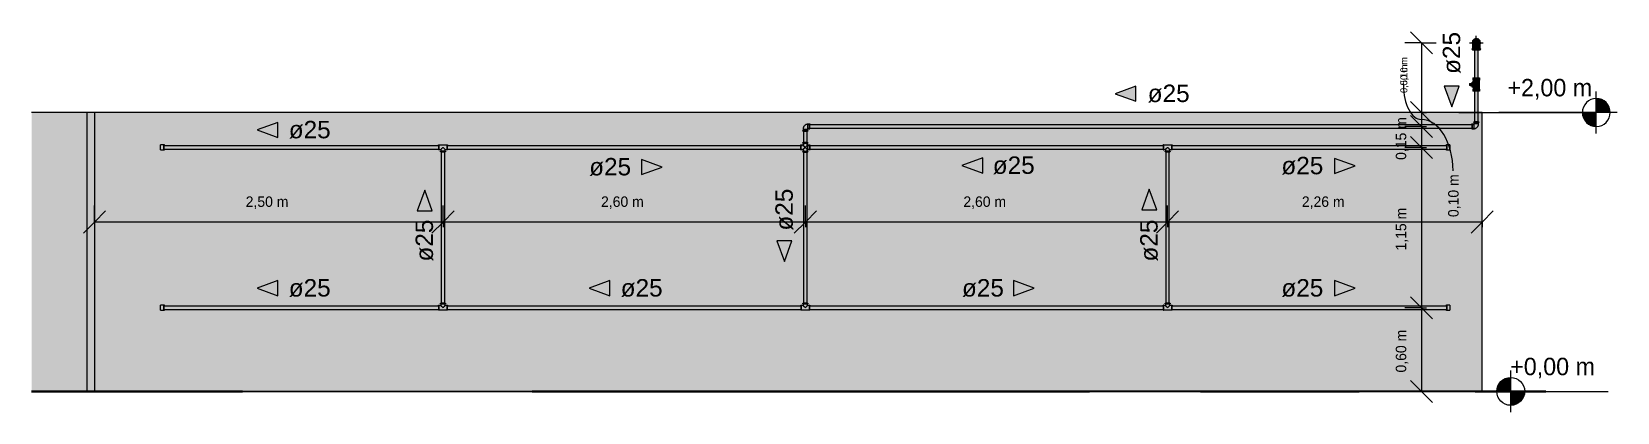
# Model space of a CAD drawing. Header units: metres. Extents: x 149 to 429, y -3 to 162.
# Drawn here: x 149.13 to 160.51, y -0.15 to 2.58 of the extents above; entities that cross this region are included whole.
import ezdxf

# ---------------------------------------------------------------- set-up
doc = ezdxf.new("R2010")
doc.units = ezdxf.units.M
doc.linetypes.add('IMPORT-Dashed _3_', pattern=[0.75, 0.5, -0.25])
doc.layers.add('1053_ARQ_BASE_MATADOURO_dwg', color=7, linetype='Continuous', lineweight=5, true_color=0x767676)
for name, color, linetype, lineweight in [('A-ANNO-DIMS', 7, 'Continuous', 5), ('A-ANNO-DIMS-50', 7, 'Continuous', 5), ('A-COTAS', 7, 'Continuous', 9), ('A-DETL', 7, 'Continuous', 5), ('A-DETL-GENF', 7, 'Continuous', 5), ('A-EQUIPAMENTOS', 7, 'Continuous', 5), ('A-ESQ-PORTAS', 7, 'Continuous', 20), ('A-ESTRUTURA', 7, 'Continuous', 30), ('A-PAREDE', 7, 'Continuous', 30), ('A-PISO', 7, 'Continuous', 5), ('A-PROJEÇÃO', 7, 'IMPORT-Dashed _3_', 15), ('A-TEXTO1', 7, 'Continuous', 5), ('A-VISTA01', 7, 'Continuous', 20), ('A-VISTA06', 7, 'Continuous', 5), ('A-WALL', 7, 'Continuous', 9), ('A_Cotas', 7, 'Continuous', 5), ('A_PROJEÇÃO', 7, 'IMPORT-Dashed _3_', 5), ('G-ANNO-DIMS', 7, 'Continuous', 5), ('LISTAGEM_TEXTO', 7, 'Continuous', 5), ('P-PIPE', 7, 'Continuous', 5), ('P-PIPE-CNTR', 7, 'Continuous', 5), ('P-PIPE-IDEN', 7, 'Continuous', 5), ('PDF_equip 1020', 7, 'Continuous', 5), ('PDF_Text', 7, 'Continuous', 5)]:
    doc.layers.add(name, color=color, linetype=linetype, lineweight=lineweight)
doc.styles.add('Arial_25', font='arial.ttf', dxfattribs={"height": 0.125})
doc.styles.add('Century Gothic', font='GOTHIC.TTF', dxfattribs={"height": 0.125})
doc.styles.add('Century Gothic_1', font='GOTHIC.TTF', dxfattribs={"height": 0.075})
doc.styles.add('Century Gothic_2', font='GOTHIC.TTF', dxfattribs={"height": 0.05})
doc.dimstyles.new('Setores_1_5', dxfattribs={"dimscale": 0.3048, "dimtxt": 0.078313, "dimasz": 0.520833, "dimexe": 0.393701, "dimexo": 0.246063, "dimgap": 0.287073, "dimtad": 1, "dimrnd": 0.01, "dimzin": 0, "dimdsep": 46, "dimtxsty": 'Century Gothic_1', "dimblk1": 'OBLIQUE', "dimblk2": 'OBLIQUE', "dimsah": 1, "dimcen": 0.09, "dimazin": 0, "dimtfac": 1, "dimtdec": 4, "dimtix": 1, "dimtmove": 0, "dimatfit": 3, "dimfxl": 1, "dimtvp": 1, "dimtolj": 1, "dimtzin": 0, "dimarcsym": 2})
doc.dimstyles.new('Setores_1_5_1', dxfattribs={"dimscale": 0.3048, "dimtxt": 0.078313, "dimasz": 0.520833, "dimexe": 0.393701, "dimexo": 0.246063, "dimgap": 0.287073, "dimtad": 1, "dimrnd": 0.01, "dimzin": 0, "dimdsep": 46, "dimtxsty": 'Century Gothic_1', "dimblk1": 'OBLIQUE', "dimblk2": 'OBLIQUE', "dimsah": 1, "dimcen": 0.09, "dimazin": 0, "dimtfac": 1, "dimtdec": 4, "dimtix": 1, "dimtmove": 1, "dimatfit": 3, "dimfxl": 1, "dimtvp": 1, "dimtolj": 1, "dimtzin": 0, "dimarcsym": 2})
doc.dimstyles.new('Setores_1_mm', dxfattribs={"dimscale": 0.3048, "dimtxt": 0.052208, "dimasz": 0.520833, "dimexe": 0.393701, "dimexo": 0.246063, "dimgap": 0.287073, "dimtad": 1, "dimrnd": 0.01, "dimzin": 0, "dimdsep": 46, "dimtxsty": 'Century Gothic_2', "dimblk1": 'OBLIQUE', "dimblk2": 'OBLIQUE', "dimsah": 1, "dimcen": 0.09, "dimazin": 0, "dimtfac": 1, "dimtdec": 4, "dimtix": 1, "dimtmove": 0, "dimatfit": 3, "dimfxl": 1, "dimtvp": 1, "dimtolj": 1, "dimtzin": 0, "dimarcsym": 2})
doc.dimstyles.new('Setores_1_mm_1', dxfattribs={"dimscale": 0.3048, "dimtxt": 0.052208, "dimasz": 0.520833, "dimexe": 0.393701, "dimexo": 0.246063, "dimgap": 0.287073, "dimtad": 1, "dimrnd": 0.01, "dimzin": 0, "dimdsep": 46, "dimtxsty": 'Century Gothic_2', "dimblk1": 'OBLIQUE', "dimblk2": 'OBLIQUE', "dimsah": 1, "dimcen": 0.09, "dimazin": 0, "dimtfac": 1, "dimtdec": 4, "dimtix": 1, "dimtmove": 1, "dimatfit": 3, "dimfxl": 1, "dimtvp": 1, "dimtolj": 1, "dimtzin": 0, "dimarcsym": 2})
pattern_1 = [(50, (154.764, 1.556), (0.364365, -0.031877), [0.0381, -0.4191]), (355, (154.764, 1.556), (-0.070485, 0.382117), [0.03048, -0.33528]), (100.451, (154.794, 1.554), (0.293886, 0.35023), [0.03238, -0.35618]), (46.184, (154.764, 1.658), (0.54216, -0.084084), [0.05715, -0.62865]), (96.636, (154.809, 1.651), (0.474805, 0.494854), [0.04857, -0.53427]), (351.184, (154.764, 1.658), (0.47481, 0.494846), [0.04572, -0.50292]), (21, (154.815, 1.632), (0.303226, -0.204528), [0.0381, -0.4191]), (326, (154.815, 1.632), (0.123607, 0.36838), [0.03048, -0.33528]), (71.451, (154.84, 1.615), (0.426833, 0.16384), [0.03238, -0.35618]), (37.5, (154.764, 1.556), (0.0061807, 0.1691082), [0.01676, -0.31445, 0.01676, -0.3236, -0.33655]), (37.5, (154.764, 1.556), (0.0061807, 0.1691082), [-0.67158, 0.01676, -0.31979]), (7.5, (154.764, 1.556), (0.1336414, 0.200358), [0.01676, -0.17729, 0.01676, -0.30683, -0.12827]), (7.5, (154.764, 1.556), (0.1336414, 0.200358), [-0.51765, 0.01676, -0.11151]), (327.5, (154.651, 1.556), (0.2711816, -0.0114606), [0.01676, -0.11024, 0.01676, -0.37948, -0.52578]), (327.5, (154.651, 1.556), (0.2711816, -0.0114606), [-0.52324, 0.01676, -0.50902]), (317.5, (154.6, 1.556), (0.296258, 0.050851), [0.01676, -0.14834, 0.01676, -0.24638, -0.37338]), (317.5, (154.6, 1.556), (0.296258, 0.050851), [-0.42824, 0.01676, -0.35662])]

msp = doc.modelspace()

# ---------------------------------------------------------------- texts
at = {"layer": 'G-ANNO-DIMS', "char_height": 0.125, "width": 0.77055, "attachment_point": 1, "line_spacing_factor": 0.984502, "style": 'Century Gothic'}
for s, insert in [('+2,00 m', (159.721, 2.241)), ('+0,00 m', (159.741, 0.241))]:
    msp.add_mtext(s, dxfattribs=dict(at, insert=insert))
at = {"layer": 'P-PIPE-IDEN', "char_height": 0.125, "width": 0.36076, "attachment_point": 1, "rotation": 90, "style": 'Arial_25'}
for insert in [(159.257, 2.277), (154.468, 1.153), (151.886, 0.931), (157.086, 0.931)]:
    msp.add_mtext('ø25', dxfattribs=dict(at, insert=insert))
at = {"layer": 'P-PIPE-IDEN', "char_height": 0.125, "width": 0.36076, "attachment_point": 1, "style": 'Arial_25'}
for insert in [(157.14, 2.2), (150.976, 1.94), (153.132, 1.674), (156.028, 1.685), (158.099, 1.682), (150.976, 0.805), (153.358, 0.805), (155.807, 0.805), (158.099, 0.805)]:
    msp.add_mtext('ø25', dxfattribs=dict(at, insert=insert))

# ---------------------------------------------------------------- blocks, each defined once
blk = doc.blocks.new('1053_ARQ_BASE_MATADOURO_dwg_sanitario-4039603-AA')
at = {"layer": 'A_PROJEÇÃO'}
for p, q in [((150.767, 0), (152.867, 0)), ((159.996, 0), (156.797, 0)), ((159.996, 0), (156.797, 0)), ((150.767, 0), (149.131, 0)), ((149.131, 0), (150.767, 0)), ((150.767, 0), (152.867, 0))]:
    blk.add_line(p, q, dxfattribs=at)
at = {"layer": 'LISTAGEM_TEXTO'}
for p, q in [((152.867, 0), (149.131, 0)), ((149.131, 0), (152.867, 0)), ((159.996, 0), (156.797, 0)), ((156.797, 0), (159.996, 0))]:
    blk.add_line(p, q, dxfattribs=at)
blk = doc.blocks.new('1053_ARQ_BASE_MATADOURO_dwg_PU-Tick-4039619-AA')
at = {"layer": 'A-COTAS'}
for p, q in [((154.296, 0), (154.421, 0)), ((154.389, 0), (154.327, 0))]:
    blk.add_line(p, q, dxfattribs=at)
blk = doc.blocks.new('1053_ARQ_BASE_MATADOURO_dwg_A$C36706394-4039620-AA')
at = {"layer": 'A-EQUIPAMENTOS'}
for p, q in [((158.508, 0), (158.199, 0)), ((158.472, 0), (158.224, 0)), ((158.235, 0), (158.226, 0)), ((158.322, 0), (158.235, 0)), ((158.301, 0), (158.398, 0)), ((158.329, 0), (158.322, 0)), ((158.374, 0), (158.362, 0)), ((158.434, 0), (158.364, 0)), ((158.444, 0), (158.374, 0)), ((158.409, 0), (158.508, 0)), ((158.446, 0), (158.434, 0)), ((158.481, 0), (158.472, 0)), ((158.481, 0), (158.478, 0)), ((158.508, 0), (158.206, 0))]:
    blk.add_line(p, q, dxfattribs=at)
blk = doc.blocks.new('1053_ARQ_BASE_MATADOURO_dwg_A$C36706394-4039621-AA')
at = {"layer": 'A-EQUIPAMENTOS'}
for p, q in [((154.358, 0), (154.667, 0)), ((154.457, 0), (154.358, 0)), ((154.385, 0), (154.388, 0)), ((154.385, 0), (154.394, 0)), ((154.394, 0), (154.642, 0)), ((154.42, 0), (154.433, 0)), ((154.422, 0), (154.492, 0)), ((154.433, 0), (154.502, 0)), ((154.565, 0), (154.468, 0)), ((154.492, 0), (154.504, 0)), ((154.537, 0), (154.544, 0)), ((154.544, 0), (154.631, 0)), ((154.631, 0), (154.641, 0)), ((154.358, 0), (154.66, 0))]:
    blk.add_line(p, q, dxfattribs=at)
blk = doc.blocks.new('1053_ARQ_BASE_MATADOURO_dwg_onw-4039622-AA')
at = {"layer": 'A-EQUIPAMENTOS'}
for p, q in [((157.198, 0), (157.185, 0)), ((157.192, 0), (157.193, 0)), ((157.193, 0), (157.195, 0)), ((157.219, 0), (157.201, 0)), ((157.219, 0), (157.203, 0)), ((157.204, 0), (157.22, 0)), ((157.235, 0), (157.207, 0)), ((157.208, 0), (157.212, 0)), ((157.241, 0), (157.212, 0)), ((157.248, 0), (157.218, 0)), ((157.219, 0), (157.218, 0)), ((157.221, 0), (157.22, 0)), ((157.25, 0), (157.221, 0)), ((157.262, 0), (157.231, 0)), ((157.241, 0), (157.237, 0)), ((157.248, 0), (157.248, 0)), ((157.249, 0), (157.25, 0)), ((157.256, 0), (157.257, 0)), ((157.257, 0), (157.319, 0)), ((157.265, 0), (157.266, 0)), ((157.266, 0), (157.276, 0)), ((157.278, 0), (157.278, 0)), ((157.284, 0), (157.283, 0)), ((157.294, 0), (157.294, 0)), ((157.295, 0), (157.325, 0)), ((157.331, 0), (157.296, 0)), ((157.298, 0), (157.297, 0)), ((157.36, 0), (157.356, 0)), ((157.358, 0), (157.365, 0)), ((157.369, 0), (157.381, 0)), ((157.415, 0), (157.417, 0)), ((157.455, 0), (157.47, 0)), ((157.46, 0), (157.484, 0)), ((157.517, 0), (157.467, 0)), ((157.502, 0), (157.475, 0)), ((157.511, 0), (157.525, 0)), ((157.559, 0), (157.552, 0)), ((157.553, 0), (157.576, 0)), ((157.581, 0), (157.559, 0)), ((157.646, 0), (157.632, 0)), ((157.688, 0), (157.643, 0)), ((157.684, 0), (157.667, 0)), ((157.692, 0), (157.691, 0)), ((157.703, 0), (157.701, 0)), ((157.703, 0), (157.702, 0)), ((157.72, 0), (157.71, 0)), ((157.719, 0), (157.72, 0)), ((157.719, 0), (157.719, 0)), ((157.779, 0), (157.75, 0)), ((157.751, 0), (157.75, 0)), ((157.779, 0), (157.751, 0)), ((157.752, 0), (157.751, 0)), ((157.78, 0), (157.752, 0)), ((157.753, 0), (157.752, 0)), ((157.782, 0), (157.753, 0)), ((157.779, 0), (157.78, 0)), ((157.78, 0), (157.78, 0)), ((157.781, 0), (157.782, 0)), ((157.805, 0), (157.781, 0)), ((157.807, 0), (157.783, 0)), ((157.81, 0), (157.81, 0)), ((157.812, 0), (157.813, 0)), ((157.825, 0), (157.828, 0))]:
    blk.add_line(p, q, dxfattribs=at)
at = {"layer": 'A-EQUIPAMENTOS', "flags": 128}
for points in [[(157.174, 0), (157.164, 0), (157.17, 0), (157.198, 0), (157.205, 0), (157.219, 0)], [(157.198, 0), (157.203, 0), (157.23, 0), (157.271, 0), (157.343, 0)], [(157.284, 0), (157.2, 0), (157.204, 0)], [(157.268, 0), (157.266, 0), (157.201, 0)], [(157.226, 0), (157.23, 0), (157.218, 0)], [(157.259, 0), (157.258, 0), (157.266, 0), (157.283, 0)], [(157.291, 0), (157.294, 0), (157.296, 0), (157.263, 0)], [(157.319, 0), (157.295, 0), (157.276, 0)], [(157.381, 0), (157.356, 0), (157.336, 0), (157.314, 0)], [(157.335, 0), (157.329, 0), (157.325, 0), (157.34, 0), (157.353, 0)], [(157.361, 0), (157.346, 0), (157.338, 0), (157.332, 0), (157.333, 0), (157.331, 0), (157.328, 0), (157.336, 0), (157.37, 0), (157.39, 0), (157.411, 0), (157.436, 0), (157.444, 0), (157.433, 0)], [(157.703, 0), (157.641, 0), (157.568, 0), (157.493, 0), (157.389, 0), (157.329, 0)], [(157.346, 0), (157.381, 0), (157.419, 0)], [(157.364, 0), (157.382, 0), (157.397, 0), (157.414, 0), (157.412, 0)], [(157.629, 0), (157.57, 0), (157.526, 0), (157.485, 0), (157.426, 0), (157.391, 0), (157.377, 0)], [(157.543, 0), (157.526, 0), (157.507, 0), (157.488, 0), (157.468, 0), (157.426, 0), (157.41, 0), (157.414, 0), (157.44, 0), (157.485, 0), (157.513, 0), (157.527, 0), (157.546, 0), (157.562, 0), (157.579, 0), (157.577, 0), (157.573, 0), (157.549, 0), (157.537, 0), (157.515, 0), (157.488, 0), (157.456, 0), (157.438, 0), (157.424, 0)], [(157.424, 0), (157.434, 0), (157.435, 0), (157.428, 0)], [(157.43, 0), (157.463, 0), (157.486, 0), (157.498, 0)], [(157.521, 0), (157.499, 0), (157.486, 0)], [(157.505, 0), (157.527, 0), (157.532, 0), (157.541, 0), (157.549, 0), (157.554, 0), (157.563, 0), (157.59, 0), (157.62, 0), (157.648, 0), (157.667, 0), (157.679, 0)], [(157.555, 0), (157.555, 0), (157.559, 0)], [(157.587, 0), (157.579, 0), (157.58, 0), (157.597, 0), (157.612, 0), (157.627, 0), (157.649, 0), (157.666, 0), (157.672, 0), (157.668, 0), (157.663, 0)], [(157.697, 0), (157.66, 0), (157.619, 0), (157.582, 0)], [(157.703, 0), (157.687, 0), (157.663, 0), (157.638, 0), (157.619, 0)], [(157.631, 0), (157.64, 0), (157.649, 0), (157.645, 0)], [(157.655, 0), (157.668, 0), (157.662, 0), (157.655, 0), (157.637, 0)], [(157.64, 0), (157.644, 0), (157.639, 0)], [(157.648, 0), (157.655, 0), (157.665, 0)], [(157.719, 0), (157.721, 0), (157.671, 0)], [(157.719, 0), (157.689, 0), (157.689, 0), (157.695, 0)], [(157.765, 0), (157.715, 0), (157.693, 0)], [(157.702, 0), (157.786, 0), (157.786, 0)], [(157.829, 0), (157.848, 0), (157.854, 0), (157.837, 0), (157.839, 0), (157.826, 0), (157.814, 0), (157.793, 0), (157.706, 0)], [(157.707, 0), (157.721, 0), (157.719, 0)], [(157.722, 0), (157.72, 0), (157.786, 0)], [(157.835, 0), (157.824, 0), (157.792, 0), (157.766, 0)], [(157.797, 0), (157.796, 0), (157.808, 0), (157.809, 0)]]:
    blk.add_lwpolyline(points, dxfattribs=at)
for points in [[(157.301, 0), (157.3, 0), (157.272, 0), (157.273, 0)], [(157.697, 0), (157.697, 0), (157.725, 0), (157.725, 0)]]:
    blk.add_lwpolyline(points, close=True, dxfattribs=at)
blk = doc.blocks.new('1053_ARQ_BASE_MATADOURO_dwg_onw-4039623-AA')
at = {"layer": 'A-EQUIPAMENTOS'}
for p, q in [((155.041, 0), (155.038, 0)), ((155.054, 0), (155.053, 0)), ((155.056, 0), (155.056, 0)), ((155.059, 0), (155.083, 0)), ((155.061, 0), (155.085, 0)), ((155.084, 0), (155.113, 0)), ((155.085, 0), (155.084, 0)), ((155.086, 0), (155.115, 0)), ((155.087, 0), (155.086, 0)), ((155.087, 0), (155.086, 0)), ((155.087, 0), (155.116, 0)), ((155.087, 0), (155.115, 0)), ((155.113, 0), (155.114, 0)), ((155.115, 0), (155.115, 0)), ((155.115, 0), (155.116, 0)), ((155.146, 0), (155.156, 0)), ((155.147, 0), (155.146, 0)), ((155.147, 0), (155.147, 0)), ((155.163, 0), (155.165, 0)), ((155.163, 0), (155.164, 0)), ((155.174, 0), (155.176, 0)), ((155.178, 0), (155.223, 0)), ((155.182, 0), (155.199, 0)), ((155.22, 0), (155.234, 0)), ((155.285, 0), (155.307, 0)), ((155.313, 0), (155.291, 0)), ((155.308, 0), (155.314, 0)), ((155.355, 0), (155.341, 0)), ((155.349, 0), (155.399, 0)), ((155.364, 0), (155.391, 0)), ((155.406, 0), (155.382, 0)), ((155.411, 0), (155.396, 0)), ((155.451, 0), (155.449, 0)), ((155.497, 0), (155.485, 0)), ((155.508, 0), (155.501, 0)), ((155.506, 0), (155.51, 0)), ((155.535, 0), (155.57, 0)), ((155.571, 0), (155.541, 0)), ((155.609, 0), (155.547, 0)), ((155.568, 0), (155.57, 0)), ((155.572, 0), (155.572, 0)), ((155.582, 0), (155.583, 0)), ((155.588, 0), (155.588, 0)), ((155.6, 0), (155.59, 0)), ((155.601, 0), (155.6, 0)), ((155.604, 0), (155.635, 0)), ((155.61, 0), (155.609, 0)), ((155.616, 0), (155.645, 0)), ((155.617, 0), (155.616, 0)), ((155.619, 0), (155.618, 0)), ((155.619, 0), (155.648, 0)), ((155.625, 0), (155.654, 0)), ((155.625, 0), (155.629, 0)), ((155.631, 0), (155.66, 0)), ((155.645, 0), (155.646, 0)), ((155.662, 0), (155.646, 0)), ((155.647, 0), (155.665, 0)), ((155.647, 0), (155.663, 0)), ((155.647, 0), (155.648, 0)), ((155.658, 0), (155.654, 0)), ((155.668, 0), (155.681, 0)), ((155.673, 0), (155.671, 0)), ((155.674, 0), (155.673, 0))]:
    blk.add_line(p, q, dxfattribs=at)
at = {"layer": 'A-EQUIPAMENTOS', "flags": 128}
for points in [[(155.037, 0), (155.018, 0), (155.012, 0), (155.029, 0), (155.027, 0), (155.04, 0), (155.052, 0), (155.073, 0), (155.16, 0)], [(155.031, 0), (155.042, 0), (155.074, 0), (155.1, 0)], [(155.069, 0), (155.07, 0), (155.058, 0), (155.057, 0)], [(155.144, 0), (155.146, 0), (155.08, 0)], [(155.164, 0), (155.08, 0), (155.08, 0)], [(155.101, 0), (155.151, 0), (155.173, 0)], [(155.159, 0), (155.145, 0), (155.147, 0)], [(155.147, 0), (155.145, 0), (155.195, 0)], [(155.147, 0), (155.177, 0), (155.177, 0), (155.171, 0)], [(155.163, 0), (155.179, 0), (155.203, 0), (155.228, 0), (155.247, 0)], [(155.164, 0), (155.225, 0), (155.298, 0), (155.373, 0), (155.477, 0), (155.537, 0)], [(155.169, 0), (155.206, 0), (155.247, 0), (155.284, 0)], [(155.361, 0), (155.339, 0), (155.334, 0), (155.325, 0), (155.317, 0), (155.312, 0), (155.303, 0), (155.276, 0), (155.246, 0), (155.218, 0), (155.199, 0), (155.187, 0)], [(155.279, 0), (155.287, 0), (155.286, 0), (155.269, 0), (155.254, 0), (155.239, 0), (155.217, 0), (155.2, 0), (155.194, 0), (155.198, 0), (155.203, 0)], [(155.211, 0), (155.198, 0), (155.204, 0), (155.211, 0), (155.229, 0)], [(155.218, 0), (155.211, 0), (155.201, 0)], [(155.235, 0), (155.226, 0), (155.217, 0), (155.221, 0)], [(155.226, 0), (155.222, 0), (155.227, 0)], [(155.237, 0), (155.296, 0), (155.34, 0), (155.381, 0), (155.44, 0), (155.475, 0), (155.489, 0)], [(155.323, 0), (155.34, 0), (155.359, 0), (155.378, 0), (155.398, 0), (155.44, 0), (155.456, 0), (155.453, 0), (155.426, 0), (155.382, 0), (155.353, 0), (155.339, 0), (155.32, 0), (155.304, 0), (155.287, 0), (155.289, 0), (155.294, 0), (155.317, 0), (155.329, 0), (155.351, 0), (155.378, 0), (155.41, 0), (155.428, 0), (155.442, 0)], [(155.311, 0), (155.311, 0), (155.307, 0)], [(155.345, 0), (155.367, 0), (155.38, 0)], [(155.436, 0), (155.403, 0), (155.38, 0), (155.369, 0)], [(155.505, 0), (155.52, 0), (155.528, 0), (155.534, 0), (155.533, 0), (155.536, 0), (155.538, 0), (155.53, 0), (155.496, 0), (155.477, 0), (155.455, 0), (155.43, 0), (155.422, 0), (155.433, 0)], [(155.443, 0), (155.432, 0), (155.431, 0), (155.438, 0)], [(155.52, 0), (155.485, 0), (155.447, 0)], [(155.502, 0), (155.484, 0), (155.469, 0), (155.452, 0), (155.454, 0)], [(155.485, 0), (155.51, 0), (155.53, 0), (155.552, 0)], [(155.531, 0), (155.537, 0), (155.541, 0), (155.526, 0), (155.513, 0)], [(155.668, 0), (155.663, 0), (155.636, 0), (155.595, 0), (155.523, 0)], [(155.547, 0), (155.571, 0), (155.59, 0)], [(155.575, 0), (155.572, 0), (155.57, 0), (155.603, 0)], [(155.582, 0), (155.666, 0), (155.662, 0)], [(155.607, 0), (155.608, 0), (155.6, 0), (155.583, 0)], [(155.598, 0), (155.6, 0), (155.665, 0)], [(155.64, 0), (155.636, 0), (155.648, 0)], [(155.692, 0), (155.703, 0), (155.696, 0), (155.668, 0), (155.661, 0), (155.647, 0)]]:
    blk.add_lwpolyline(points, dxfattribs=at)
for points in [[(155.169, 0), (155.169, 0), (155.141, 0), (155.141, 0)], [(155.565, 0), (155.566, 0), (155.594, 0), (155.593, 0)]]:
    blk.add_lwpolyline(points, close=True, dxfattribs=at)
blk = doc.blocks.new('1053_ARQ_BASE_MATADOURO_dwg_A$C41DB0A6B-4039624-AA')
at = {"layer": 'A-EQUIPAMENTOS'}
for p, q in [((156.558, 0), (156.508, 0)), ((156.558, 0), (156.508, 0)), ((156.558, 0), (156.508, 0)), ((156.558, 0), (156.508, 0)), ((156.518, 0), (156.528, 0)), ((156.518, 0), (156.528, 0)), ((156.518, 0), (156.528, 0)), ((156.518, 0), (156.528, 0)), ((156.558, 0), (156.608, 0)), ((156.558, 0), (156.608, 0)), ((156.592, 0), (156.608, 0)), ((156.592, 0), (156.608, 0)), ((156.908, 0), (156.608, 0)), ((156.608, 0), (156.908, 0)), ((156.908, 0), (156.958, 0)), ((156.908, 0), (156.958, 0)), ((156.518, 0), (156.508, 0)), ((156.508, 0), (156.518, 0)), ((156.518, 0), (156.508, 0))]:
    blk.add_line(p, q, dxfattribs=at)
at = {"layer": 'A-EQUIPAMENTOS', "flags": 128}
for points in [[(156.592, 0), (156.528, 0)], [(156.528, 0), (156.592, 0)]]:
    blk.add_lwpolyline(points, close=True, dxfattribs=at)
blk.add_lwpolyline([(156.508, 0), (156.518, 0), (156.508, 0), (156.518, 0)], dxfattribs=at)
blk = doc.blocks.new('1053_ARQ_BASE_MATADOURO_dwg_A$C64AE02AF-4039625-AA')
at = {"layer": 'A-EQUIPAMENTOS'}
for p, q in [((156.668, 0), (156.678, 0)), ((156.738, 0), (156.678, 0)), ((156.692, 0), (156.765, 0)), ((156.725, 0), (156.765, 0)), ((156.738, 0), (156.748, 0)), ((157.392, 0), (156.765, 0)), ((157.408, 0), (156.765, 0)), ((157.238, 0), (157.248, 0)), ((157.248, 0), (157.308, 0)), ((157.308, 0), (157.318, 0)), ((157.368, 0), (157.378, 0)), ((157.378, 0), (157.438, 0)), ((157.392, 0), (157.425, 0)), ((157.438, 0), (157.448, 0)), ((156.748, 0), (156.668, 0)), ((157.238, 0), (157.318, 0)), ((157.448, 0), (157.368, 0))]:
    blk.add_line(p, q, dxfattribs=at)
blk = doc.blocks.new('1053_ARQ_BASE_MATADOURO_dwg_acoplada-4039626-AA')
at = {"layer": 'A-EQUIPAMENTOS'}
for p, q in [((159.716, 0), (159.792, 0)), ((159.725, 0), (159.798, 0)), ((159.824, 0), (159.775, 0)), ((159.775, 0), (159.825, 0)), ((159.78, 0), (159.829, 0)), ((159.78, 0), (159.828, 0)), ((159.792, 0), (159.94, 0)), ((159.798, 0), (159.94, 0)), ((159.916, 0), (159.824, 0)), ((159.825, 0), (159.916, 0)), ((159.828, 0), (159.916, 0)), ((159.829, 0), (159.916, 0)), ((159.895, 0), (159.876, 0)), ((159.878, 0), (159.876, 0)), ((159.878, 0), (159.89, 0)), ((159.89, 0), (159.916, 0)), ((159.916, 0), (159.895, 0)), ((159.938, 0), (159.916, 0)), ((159.916, 0), (159.942, 0)), ((159.916, 0), (159.996, 0)), ((159.916, 0), (159.996, 0)), ((159.996, 0), (159.916, 0)), ((159.916, 0), (159.996, 0)), ((159.957, 0), (159.938, 0)), ((159.94, 0), (159.996, 0)), ((159.94, 0), (159.996, 0)), ((159.942, 0), (159.954, 0)), ((159.957, 0), (159.954, 0)), ((159.716, 0), (159.712, 0)), ((159.712, 0), (159.716, 0)), ((159.716, 0), (159.726, 0)), ((159.726, 0), (159.716, 0)), ((159.726, 0), (159.74, 0)), ((159.74, 0), (159.726, 0))]:
    blk.add_line(p, q, dxfattribs=at)
at = {"layer": 'A-EQUIPAMENTOS', "flags": 128}
for points in [[(159.716, 0), (159.74, 0), (159.742, 0), (159.744, 0), (159.746, 0), (159.753, 0), (159.916, 0), (159.996, 0)], [(159.744, 0), (159.737, 0), (159.731, 0), (159.727, 0), (159.725, 0)], [(159.725, 0), (159.727, 0), (159.731, 0), (159.737, 0), (159.744, 0), (159.891, 0), (159.916, 0), (159.94, 0), (159.996, 0)], [(159.759, 0), (159.752, 0), (159.746, 0), (159.742, 0), (159.74, 0)], [(159.74, 0), (159.741, 0), (159.745, 0), (159.749, 0), (159.754, 0), (159.892, 0), (159.916, 0), (159.94, 0), (159.996, 0)]]:
    blk.add_lwpolyline(points, dxfattribs=at)
blk = doc.blocks.new('1053_ARQ_BASE_MATADOURO_dwg_acoplada-V1-AA')
at = {"layer": 'A-EQUIPAMENTOS'}
for p, q in [((157.808, 0), (157.885, 0)), ((157.818, 0), (157.89, 0)), ((157.917, 0), (157.868, 0)), ((157.868, 0), (157.918, 0)), ((157.873, 0), (157.922, 0)), ((157.873, 0), (157.921, 0)), ((157.885, 0), (158.033, 0)), ((157.89, 0), (158.033, 0)), ((158.009, 0), (157.917, 0)), ((157.918, 0), (158.009, 0)), ((157.921, 0), (158.009, 0)), ((157.922, 0), (158.009, 0)), ((157.987, 0), (157.968, 0)), ((157.971, 0), (157.968, 0)), ((157.971, 0), (157.983, 0)), ((157.983, 0), (158.009, 0)), ((158.009, 0), (157.987, 0)), ((158.03, 0), (158.009, 0)), ((158.009, 0), (158.035, 0)), ((158.009, 0), (158.095, 0)), ((158.009, 0), (158.096, 0)), ((158.1, 0), (158.009, 0)), ((158.009, 0), (158.099, 0)), ((158.05, 0), (158.03, 0)), ((158.033, 0), (158.145, 0)), ((158.033, 0), (158.151, 0)), ((158.035, 0), (158.047, 0)), ((158.05, 0), (158.047, 0)), ((158.095, 0), (158.144, 0)), ((158.096, 0), (158.144, 0)), ((158.099, 0), (158.148, 0)), ((158.148, 0), (158.1, 0)), ((158.145, 0), (158.199, 0)), ((158.151, 0), (158.208, 0)), ((157.808, 0), (157.804, 0)), ((157.804, 0), (157.808, 0)), ((157.808, 0), (157.819, 0)), ((157.819, 0), (157.808, 0)), ((157.819, 0), (157.833, 0)), ((157.833, 0), (157.819, 0))]:
    blk.add_line(p, q, dxfattribs=at)
at = {"layer": 'A-EQUIPAMENTOS', "flags": 128}
for points in [[(157.808, 0), (157.833, 0), (157.834, 0), (157.836, 0), (157.839, 0), (157.846, 0), (158.009, 0), (158.173, 0), (158.18, 0), (158.206, 0), (158.208, 0)], [(157.837, 0), (157.83, 0), (157.824, 0), (157.819, 0), (157.818, 0)], [(157.818, 0), (157.819, 0), (157.824, 0), (157.83, 0), (157.837, 0), (157.984, 0), (158.008, 0), (158.033, 0), (158.18, 0), (158.187, 0), (158.193, 0), (158.198, 0), (158.199, 0)], [(157.852, 0), (157.845, 0), (157.839, 0), (157.835, 0), (157.833, 0)], [(157.833, 0), (157.834, 0), (157.837, 0), (157.842, 0), (157.847, 0), (157.984, 0), (158.008, 0), (158.033, 0), (158.17, 0), (158.175, 0), (158.179, 0), (158.183, 0), (158.184, 0)], [(158.184, 0), (158.182, 0), (158.178, 0), (158.172, 0), (158.165, 0)], [(158.199, 0), (158.198, 0), (158.193, 0), (158.187, 0), (158.18, 0)], [(158.184, 0), (158.186, 0), (158.187, 0), (158.189, 0), (158.19, 0), (158.189, 0), (158.187, 0)], [(158.187, 0), (158.186, 0), (158.184, 0)]]:
    blk.add_lwpolyline(points, dxfattribs=at)
blk = doc.blocks.new('1053_ARQ_BASE_MATADOURO_dwg_Chuveiro-4039628-AA')
at = {"layer": 'A-EQUIPAMENTOS'}
for p, q in [((156.896, 0), (156.958, 0)), ((156.896, 0), (157.02, 0)), ((156.95, 0), (156.966, 0)), ((156.958, 0), (157.02, 0)), ((156.95, 0), (156.966, 0))]:
    blk.add_line(p, q, dxfattribs=at)
blk = doc.blocks.new('1053_ARQ_BASE_MATADOURO_dwg_A$C51235BF3-4039629-AA')
at = {"layer": 'A-EQUIPAMENTOS'}
for p, q in [((157.512, 0), (157.613, 0)), ((157.543, 0), (157.613, 0)), ((157.613, 0), (158.202, 0)), ((157.613, 0), (158.202, 0)), ((158.202, 0), (158.31, 0)), ((158.202, 0), (158.279, 0))]:
    blk.add_line(p, q, dxfattribs=at)
blk = doc.blocks.new('1053_ARQ_BASE_MATADOURO_dwg_A$C586046A9-4039630-AA')
at = {"layer": 'A-EQUIPAMENTOS'}
for p, q in [((158.488, 0), (158.398, 0)), ((158.488, 0), (158.398, 0)), ((158.428, 0), (158.488, 0)), ((158.428, 0), (158.488, 0)), ((158.488, 0), (158.508, 0)), ((158.508, 0), (158.488, 0)), ((158.488, 0), (158.508, 0)), ((158.508, 0), (158.488, 0))]:
    blk.add_line(p, q, dxfattribs=at)
blk = doc.blocks.new('1053_ARQ_BASE_MATADOURO_dwg_A$C41DB0A6B-4039631-AA')
at = {"layer": 'A-EQUIPAMENTOS'}
for p, q in [((155.958, 0), (155.908, 0)), ((155.958, 0), (155.908, 0)), ((155.958, 0), (156.258, 0)), ((156.258, 0), (155.958, 0)), ((156.275, 0), (156.258, 0)), ((156.275, 0), (156.258, 0)), ((156.308, 0), (156.258, 0)), ((156.308, 0), (156.258, 0)), ((156.308, 0), (156.358, 0)), ((156.308, 0), (156.358, 0)), ((156.308, 0), (156.358, 0)), ((156.308, 0), (156.358, 0)), ((156.348, 0), (156.338, 0)), ((156.348, 0), (156.338, 0)), ((156.348, 0), (156.338, 0)), ((156.348, 0), (156.338, 0)), ((156.348, 0), (156.358, 0)), ((156.358, 0), (156.348, 0)), ((156.348, 0), (156.358, 0))]:
    blk.add_line(p, q, dxfattribs=at)
at = {"layer": 'A-EQUIPAMENTOS', "flags": 128}
for points in [[(156.275, 0), (156.338, 0)], [(156.338, 0), (156.275, 0)]]:
    blk.add_lwpolyline(points, close=True, dxfattribs=at)
blk.add_lwpolyline([(156.358, 0), (156.348, 0), (156.358, 0), (156.348, 0)], dxfattribs=at)
blk = doc.blocks.new('1053_ARQ_BASE_MATADOURO_dwg_A$C64AE02AF-4039632-AA')
at = {"layer": 'A-EQUIPAMENTOS'}
for p, q in [((155.428, 0), (155.418, 0)), ((155.488, 0), (155.428, 0)), ((155.475, 0), (155.442, 0)), ((155.458, 0), (156.102, 0)), ((155.475, 0), (156.102, 0)), ((155.498, 0), (155.488, 0)), ((155.558, 0), (155.548, 0)), ((155.618, 0), (155.558, 0)), ((155.628, 0), (155.618, 0)), ((156.142, 0), (156.102, 0)), ((156.175, 0), (156.102, 0)), ((156.128, 0), (156.118, 0)), ((156.128, 0), (156.188, 0)), ((156.198, 0), (156.188, 0)), ((155.418, 0), (155.498, 0)), ((155.628, 0), (155.548, 0)), ((156.118, 0), (156.198, 0))]:
    blk.add_line(p, q, dxfattribs=at)
blk = doc.blocks.new('1053_ARQ_BASE_MATADOURO_dwg_acoplada-4039633-AA')
at = {"layer": 'A-EQUIPAMENTOS'}
for p, q in [((154.716, 0), (154.658, 0)), ((154.721, 0), (154.667, 0)), ((154.833, 0), (154.716, 0)), ((154.718, 0), (154.766, 0)), ((154.768, 0), (154.718, 0)), ((154.833, 0), (154.721, 0)), ((154.771, 0), (154.722, 0)), ((154.77, 0), (154.722, 0)), ((154.766, 0), (154.857, 0)), ((154.857, 0), (154.768, 0)), ((154.857, 0), (154.77, 0)), ((154.857, 0), (154.771, 0)), ((154.816, 0), (154.836, 0)), ((154.816, 0), (154.819, 0)), ((154.831, 0), (154.819, 0)), ((154.857, 0), (154.831, 0)), ((154.976, 0), (154.833, 0)), ((154.981, 0), (154.833, 0)), ((154.836, 0), (154.857, 0)), ((154.857, 0), (154.879, 0)), ((154.883, 0), (154.857, 0)), ((154.945, 0), (154.857, 0)), ((154.945, 0), (154.857, 0)), ((154.857, 0), (154.949, 0)), ((154.948, 0), (154.857, 0)), ((154.879, 0), (154.898, 0)), ((154.895, 0), (154.883, 0)), ((154.895, 0), (154.898, 0)), ((154.993, 0), (154.945, 0)), ((154.993, 0), (154.945, 0)), ((154.998, 0), (154.948, 0)), ((154.949, 0), (154.998, 0)), ((155.048, 0), (154.976, 0)), ((155.058, 0), (154.981, 0)), ((155.047, 0), (155.033, 0)), ((155.033, 0), (155.047, 0)), ((155.058, 0), (155.047, 0)), ((155.047, 0), (155.058, 0)), ((155.058, 0), (155.062, 0)), ((155.062, 0), (155.058, 0))]:
    blk.add_line(p, q, dxfattribs=at)
at = {"layer": 'A-EQUIPAMENTOS', "flags": 128}
for points in [[(155.058, 0), (155.033, 0), (155.032, 0), (155.03, 0), (155.027, 0), (155.02, 0), (154.857, 0), (154.693, 0), (154.686, 0), (154.66, 0), (154.658, 0)], [(155.048, 0), (155.047, 0), (155.043, 0), (155.036, 0), (155.029, 0), (154.882, 0), (154.858, 0), (154.833, 0), (154.686, 0), (154.679, 0), (154.673, 0), (154.669, 0), (154.667, 0)], [(154.667, 0), (154.669, 0), (154.673, 0), (154.679, 0), (154.686, 0)], [(154.682, 0), (154.68, 0), (154.679, 0), (154.677, 0), (154.676, 0), (154.677, 0), (154.679, 0)], [(154.679, 0), (154.68, 0), (154.682, 0)], [(155.033, 0), (155.032, 0), (155.029, 0), (155.024, 0), (155.019, 0), (154.882, 0), (154.858, 0), (154.834, 0), (154.696, 0), (154.691, 0), (154.687, 0), (154.683, 0), (154.682, 0)], [(154.682, 0), (154.684, 0), (154.688, 0), (154.694, 0), (154.701, 0)], [(155.014, 0), (155.021, 0), (155.027, 0), (155.031, 0), (155.033, 0)], [(155.029, 0), (155.036, 0), (155.043, 0), (155.047, 0), (155.048, 0)]]:
    blk.add_lwpolyline(points, dxfattribs=at)
blk = doc.blocks.new('1053_ARQ_BASE_MATADOURO_dwg_Chuveiro-4039634-AA')
at = {"layer": 'A-EQUIPAMENTOS'}
for p, q in [((155.97, 0), (155.846, 0)), ((155.908, 0), (155.846, 0)), ((155.916, 0), (155.9, 0)), ((155.97, 0), (155.908, 0)), ((155.916, 0), (155.9, 0))]:
    blk.add_line(p, q, dxfattribs=at)
blk = doc.blocks.new('1053_ARQ_BASE_MATADOURO_dwg_A$C51235BF3-4039635-AA')
at = {"layer": 'A-EQUIPAMENTOS'}
for p, q in [((154.664, 0), (154.556, 0)), ((154.664, 0), (154.587, 0)), ((155.253, 0), (154.664, 0)), ((155.253, 0), (154.664, 0)), ((155.354, 0), (155.253, 0)), ((155.323, 0), (155.253, 0))]:
    blk.add_line(p, q, dxfattribs=at)
blk = doc.blocks.new('1053_ARQ_BASE_MATADOURO_dwg_A$C586046A9-4039636-AA')
at = {"layer": 'A-EQUIPAMENTOS'}
for p, q in [((154.438, 0), (154.378, 0)), ((154.378, 0), (154.468, 0)), ((154.378, 0), (154.468, 0)), ((154.438, 0), (154.378, 0)), ((154.378, 0), (154.358, 0)), ((154.358, 0), (154.378, 0)), ((154.378, 0), (154.358, 0)), ((154.358, 0), (154.378, 0))]:
    blk.add_line(p, q, dxfattribs=at)
blk = doc.blocks.new('1053_ARQ_BASE_MATADOURO_dwg_arq geral tgov-4039641-AA')
at = {"lineweight": 5}
for p, q in [((159.996, 0), (154.207, 0)), ((149.131, 0), (159.996, 0)), ((154.207, 0), (159.996, 0)), ((159.996, 0), (154.207, 0)), ((154.207, 0), (159.996, 0))]:
    blk.add_line(p, q, dxfattribs=at)
at = {"layer": 'A-COTAS'}
for p, q in [((149.131, 0), (152.805, 0)), ((154.296, 0), (149.131, 0)), ((154.144, 0), (149.131, 0)), ((152.93, 0), (156.734, 0)), ((159.996, 0), (154.269, 0)), ((154.421, 0), (159.996, 0)), ((156.859, 0), (159.996, 0))]:
    blk.add_line(p, q, dxfattribs=at)
at = {"layer": 'A-EQUIPAMENTOS'}
for p, q in [((154.378, 0), (154.368, 0)), ((154.378, 0), (154.368, 0)), ((154.378, 0), (154.368, 0)), ((154.378, 0), (154.368, 0)), ((154.458, 0), (154.442, 0)), ((154.458, 0), (154.442, 0)), ((154.728, 0), (154.718, 0)), ((154.728, 0), (154.718, 0)), ((154.775, 0), (154.742, 0)), ((154.775, 0), (154.742, 0)), ((154.798, 0), (154.788, 0)), ((154.798, 0), (154.788, 0)), ((158.078, 0), (158.068, 0)), ((158.078, 0), (158.068, 0)), ((158.125, 0), (158.092, 0)), ((158.125, 0), (158.092, 0)), ((158.148, 0), (158.138, 0)), ((158.148, 0), (158.138, 0)), ((158.425, 0), (158.408, 0)), ((158.425, 0), (158.408, 0)), ((158.498, 0), (158.488, 0)), ((158.498, 0), (158.488, 0)), ((158.498, 0), (158.488, 0)), ((158.498, 0), (158.488, 0)), ((154.368, 0), (154.358, 0)), ((154.358, 0), (154.368, 0)), ((154.368, 0), (154.358, 0)), ((154.798, 0), (154.718, 0)), ((154.718, 0), (154.798, 0)), ((154.798, 0), (154.718, 0)), ((154.718, 0), (154.798, 0)), ((158.068, 0), (158.148, 0)), ((158.148, 0), (158.068, 0)), ((158.068, 0), (158.148, 0)), ((158.148, 0), (158.068, 0)), ((158.498, 0), (158.508, 0)), ((158.508, 0), (158.498, 0)), ((158.498, 0), (158.508, 0)), ((158.658, 0), (158.858, 0)), ((158.858, 0), (158.658, 0)), ((158.658, 0), (159.956, 0)), ((159.956, 0), (158.658, 0)), ((159.758, 0), (159.458, 0)), ((159.478, 0), (159.758, 0))]:
    blk.add_line(p, q, dxfattribs=at)
at = {"layer": 'A-EQUIPAMENTOS', "flags": 128}
for points in [[(154.442, 0), (154.378, 0)], [(154.378, 0), (154.442, 0)], [(154.788, 0), (154.728, 0)], [(158.078, 0), (158.138, 0)], [(158.425, 0), (158.488, 0)], [(158.488, 0), (158.425, 0)], [(159.444, 0), (159.02, 0), (159.034, 0), (159.458, 0)]]:
    blk.add_lwpolyline(points, close=True, dxfattribs=at)
for points in [[(154.358, 0), (154.368, 0), (154.358, 0), (154.368, 0)], [(158.508, 0), (158.498, 0), (158.508, 0), (158.498, 0)], [(159.996, 0), (159.92, 0), (159.934, 0), (159.996, 0)]]:
    blk.add_lwpolyline(points, dxfattribs=at)
at = {"layer": 'A-ESQ-PORTAS'}
for p, q in [((154.207, 0), (159.996, 0)), ((154.357, 0), (159.996, 0)), ((155.348, 0), (155.378, 0)), ((155.378, 0), (155.348, 0)), ((155.378, 0), (156.278, 0)), ((156.278, 0), (155.378, 0)), ((156.308, 0), (156.278, 0)), ((156.278, 0), (156.308, 0)), ((156.558, 0), (156.588, 0)), ((156.588, 0), (156.558, 0)), ((157.488, 0), (156.588, 0)), ((156.588, 0), (157.488, 0)), ((157.518, 0), (157.488, 0)), ((157.488, 0), (157.518, 0)), ((158.657, 0), (158.688, 0)), ((158.688, 0), (158.657, 0)), ((159.488, 0), (158.688, 0)), ((158.688, 0), (159.488, 0)), ((159.518, 0), (159.488, 0)), ((159.488, 0), (159.518, 0))]:
    blk.add_line(p, q, dxfattribs=at)
at = {"layer": 'A-ESTRUTURA'}
for p, q in [((154.207, 0), (154.407, 0)), ((154.407, 0), (154.207, 0)), ((154.208, 0), (154.408, 0)), ((154.408, 0), (154.208, 0)), ((158.507, 0), (158.657, 0)), ((158.657, 0), (158.507, 0)), ((158.508, 0), (158.658, 0)), ((158.658, 0), (158.508, 0)), ((159.489, 0), (159.689, 0)), ((159.689, 0), (159.489, 0))]:
    blk.add_line(p, q, dxfattribs=at)
at = {"layer": 'A-PAREDE'}
for p, q in [((158.508, 0), (154.408, 0)), ((159.996, 0), (158.658, 0)), ((159.996, 0), (158.658, 0)), ((159.689, 0), (159.996, 0)), ((149.131, 0), (150.643, 0)), ((150.643, 0), (149.131, 0)), ((150.343, 0), (149.131, 0)), ((150.493, 0), (150.343, 0)), ((152.722, 0), (156.722, 0)), ((156.722, 0), (152.722, 0)), ((154.208, 0), (155.348, 0)), ((155.348, 0), (154.358, 0)), ((156.358, 0), (154.408, 0)), ((156.558, 0), (156.308, 0)), ((156.308, 0), (156.358, 0)), ((158.508, 0), (156.508, 0)), ((156.508, 0), (156.558, 0)), ((158.507, 0), (157.518, 0)), ((157.518, 0), (158.508, 0)), ((159.996, 0), (159.518, 0)), ((159.518, 0), (159.996, 0)), ((159.539, 0), (159.689, 0)), ((159.689, 0), (159.996, 0))]:
    blk.add_line(p, q, dxfattribs=at)
at = {"layer": 'A-PAREDE', "lineweight": 25}
blk.add_line((149.583, 0), (149.533, 0), dxfattribs=at)
at = {"layer": 'A-PAREDE', "flags": 128}
blk.add_lwpolyline([(149.131, 0), (150.343, 0), (150.493, 0)], dxfattribs=at)
at = {"layer": 'A-PISO'}
blk.add_line((154.207, 0), (159.996, 0), dxfattribs=at)
blk.add_line((154.207, 0), (159.996, 0), dxfattribs=at)
blk.add_line((154.207, 0), (159.996, 0), dxfattribs=at)
blk.add_line((154.207, 0), (159.996, 0), dxfattribs=at)
blk.add_line((154.207, 0), (159.996, 0), dxfattribs=at)
blk.add_line((154.207, 0), (159.996, 0), dxfattribs=at)
blk.add_line((154.207, 0), (159.996, 0), dxfattribs=at)
blk.add_line((154.207, 0), (159.996, 0), dxfattribs=at)
blk.add_line((154.207, 0), (159.996, 0), dxfattribs=at)
blk.add_line((154.207, 0), (159.996, 0), dxfattribs=at)
at = {"layer": 'A-PROJEÇÃO'}
for p, q in [((156.118, 0), (154.62, 0)), ((156.118, 0), (154.62, 0)), ((158.248, 0), (156.75, 0)), ((158.248, 0), (156.75, 0))]:
    blk.add_line(p, q, dxfattribs=at)
at = {"layer": 'A-TEXTO1'}
for p, q in [((159.466, 0), (158.703, 0)), ((159.431, 0), (159.287, 0)), ((159.431, 0), (159.392, 0))]:
    blk.add_line(p, q, dxfattribs=at)
at = {"layer": 'A-VISTA01', "flags": 128}
for points in [[(149.131, 0), (149.527, 0), (159.556, 0)], [(159.556, 0), (149.51, 0), (149.131, 0)]]:
    blk.add_lwpolyline(points, dxfattribs=at)
at = {"layer": 'A-VISTA06'}
for p, q in [((149.883, 0), (149.583, 0)), ((149.833, 0), (149.633, 0))]:
    blk.add_line(p, q, dxfattribs=at)
at = {"layer": 'A_Cotas'}
blk.add_line((159.518, 0), (158.657, 0), dxfattribs=at)
at = {"layer": 'A_PROJEÇÃO'}
for p, q in [((152.722, 0), (156.722, 0)), ((156.722, 0), (152.722, 0)), ((154.407, 0), (158.507, 0)), ((154.407, 0), (158.507, 0)), ((155.514, 0), (155.377, 0)), ((157.489, 0), (157.352, 0)), ((159.488, 0), (159.381, 0)), ((159.996, 0), (159.689, 0)), ((159.996, 0), (159.689, 0)), ((154.858, 0), (154.888, 0)), ((154.888, 0), (154.858, 0)), ((154.888, 0), (154.918, 0)), ((154.918, 0), (154.888, 0)), ((154.918, 0), (155.328, 0)), ((155.328, 0), (154.918, 0)), ((155.328, 0), (155.358, 0)), ((155.358, 0), (155.328, 0)), ((155.388, 0), (155.358, 0)), ((155.358, 0), (155.388, 0)), ((155.798, 0), (155.388, 0)), ((155.388, 0), (155.798, 0)), ((155.828, 0), (155.798, 0)), ((155.798, 0), (155.828, 0)), ((155.858, 0), (155.828, 0)), ((155.828, 0), (155.858, 0)), ((157.008, 0), (157.038, 0)), ((157.038, 0), (157.008, 0)), ((157.038, 0), (157.068, 0)), ((157.068, 0), (157.038, 0)), ((157.068, 0), (157.478, 0)), ((157.478, 0), (157.068, 0)), ((157.478, 0), (157.508, 0)), ((157.508, 0), (157.478, 0)), ((157.538, 0), (157.508, 0)), ((157.508, 0), (157.538, 0)), ((157.948, 0), (157.538, 0)), ((157.538, 0), (157.948, 0)), ((157.978, 0), (157.948, 0)), ((157.948, 0), (157.978, 0)), ((158.008, 0), (157.978, 0)), ((157.978, 0), (158.008, 0)), ((159.996, 0), (158.839, 0)), ((159.858, 0), (159.888, 0)), ((159.888, 0), (159.858, 0)), ((159.888, 0), (159.918, 0)), ((159.918, 0), (159.888, 0)), ((159.918, 0), (159.996, 0)), ((159.996, 0), (159.918, 0))]:
    blk.add_line(p, q, dxfattribs=at)
at = {"layer": 'A_PROJEÇÃO', "flags": 128}
for points in [[(155.499, 0), (156.278, 0), (156.293, 0), (155.514, 0)], [(157.367, 0), (156.588, 0), (156.573, 0), (157.352, 0)], [(159.396, 0), (158.703, 0), (158.688, 0), (159.381, 0)]]:
    blk.add_lwpolyline(points, close=True, dxfattribs=at)
for name, p in [('1053_ARQ_BASE_MATADOURO_dwg_sanitario-4039603-AA', (0, 0)), ('1053_ARQ_BASE_MATADOURO_dwg_PU-Tick-4039619-AA', (-1.491, 0)), ('1053_ARQ_BASE_MATADOURO_dwg_PU-Tick-4039619-AA', (-0.151, 0)), ('1053_ARQ_BASE_MATADOURO_dwg_PU-Tick-4039619-AA', (0, 0)), ('1053_ARQ_BASE_MATADOURO_dwg_A$C36706394-4039621-AA', (0, 0)), ('1053_ARQ_BASE_MATADOURO_dwg_A$C586046A9-4039636-AA', (0, 0)), ('1053_ARQ_BASE_MATADOURO_dwg_A$C51235BF3-4039635-AA', (0, 0)), ('1053_ARQ_BASE_MATADOURO_dwg_acoplada-4039633-AA', (0, 0)), ('1053_ARQ_BASE_MATADOURO_dwg_onw-4039623-AA', (0, 0)), ('1053_ARQ_BASE_MATADOURO_dwg_A$C64AE02AF-4039632-AA', (0, 0)), ('1053_ARQ_BASE_MATADOURO_dwg_Chuveiro-4039634-AA', (0, 0)), ('1053_ARQ_BASE_MATADOURO_dwg_A$C41DB0A6B-4039631-AA', (0, 0)), ('1053_ARQ_BASE_MATADOURO_dwg_A$C41DB0A6B-4039624-AA', (0, 0)), ('1053_ARQ_BASE_MATADOURO_dwg_A$C64AE02AF-4039625-AA', (0, 0)), ('1053_ARQ_BASE_MATADOURO_dwg_PU-Tick-4039619-AA', (2.439, 0)), ('1053_ARQ_BASE_MATADOURO_dwg_Chuveiro-4039628-AA', (0, 0)), ('1053_ARQ_BASE_MATADOURO_dwg_onw-4039622-AA', (0, 0)), ('1053_ARQ_BASE_MATADOURO_dwg_A$C51235BF3-4039629-AA', (0, 0)), ('1053_ARQ_BASE_MATADOURO_dwg_acoplada-V1-AA', (0, 0)), ('1053_ARQ_BASE_MATADOURO_dwg_A$C36706394-4039620-AA', (0, 0)), ('1053_ARQ_BASE_MATADOURO_dwg_A$C586046A9-4039630-AA', (0, 0)), ('1053_ARQ_BASE_MATADOURO_dwg_Chuveiro-4039628-AA', (2.1, 0)), ('1053_ARQ_BASE_MATADOURO_dwg_acoplada-4039626-AA', (0, 0))]:
    blk.add_blockref(name, p)
at = {"extrusion": (0, 0, -1)}
for p in [(-307.225, 0), (-308.565, 0), (-308.716, 0), (-311.155, 0)]:
    blk.add_blockref('1053_ARQ_BASE_MATADOURO_dwg_PU-Tick-4039619-AA', p, dxfattribs=at)
blk = doc.blocks.new('1053_ARQ_BASE_MATADOURO_dwg_ARQ GALPAO TGOV-4039645-AA')
at = {"layer": 'PDF_equip 1020'}
for p, q in [((159.984, 0), (159.819, 0)), ((159.984, 0), (159.819, 0)), ((159.996, 0), (159.842, 0)), ((159.947, 0), (159.996, 0)), ((159.947, 0), (159.996, 0)), ((159.947, 0), (159.996, 0)), ((159.947, 0), (159.996, 0)), ((159.996, 0), (159.947, 0)), ((159.996, 0), (159.959, 0)), ((159.996, 0), (159.842, 0)), ((159.842, 0), (159.996, 0))]:
    blk.add_line(p, q, dxfattribs=at)
at = {"layer": 'PDF_equip 1020', "lineweight": 9}
for p, q in [((159.996, 0), (159.842, 0)), ((159.996, 0), (159.891, 0)), ((159.996, 0), (159.891, 0)), ((159.996, 0), (159.891, 0)), ((159.842, 0), (159.996, 0)), ((159.891, 0), (159.996, 0))]:
    blk.add_line(p, q, dxfattribs=at)
at = {"layer": 'PDF_Text'}
blk.add_line((159.977, 0), (159.972, 0), dxfattribs=at)
at = {"layer": 'PDF_Text', "flags": 128}
for points in [[(159.709, 0), (159.704, 0), (159.717, 0), (159.748, 0), (159.791, 0), (159.84, 0), (159.859, 0), (159.89, 0), (159.921, 0), (159.946, 0), (159.958, 0), (159.97, 0), (159.977, 0)], [(159.996, 0), (159.984, 0), (159.996, 0)]]:
    blk.add_lwpolyline(points, dxfattribs=at)
blk = doc.blocks.new('1053_ARQ_BASE_MATADOURO_dwg-3625622-AA')
for name in ['1053_ARQ_BASE_MATADOURO_dwg_arq geral tgov-4039641-AA', '1053_ARQ_BASE_MATADOURO_dwg_ARQ GALPAO TGOV-4039645-AA']:
    blk.add_blockref(name, (0, 0))
blk = doc.blocks.new('AÇO_Tampão Com Rebordo - AÇO_Tampão Com Rebordo-3707446-AA')
at = {"layer": 'P-PIPE'}
for p, q in [((150.078, 1.768), (150.056, 1.768)), ((150.056, 1.75), (150.056, 1.768)), ((150.056, 1.732), (150.056, 1.75)), ((150.056, 1.732), (150.078, 1.732)), ((150.078, 1.768), (150.078, 1.75)), ((150.078, 1.75), (150.078, 1.732))]:
    blk.add_line(p, q, dxfattribs=at)
at = {"layer": 'P-PIPE', "flags": 128}
for points in [[(150.078, 1.768), (150.079, 1.77), (150.081, 1.77), (150.082, 1.768), (150.083, 1.768)], [(150.078, 1.766), (150.078, 1.767), (150.078, 1.768)], [(150.078, 1.768), (150.078, 1.764), (150.078, 1.754), (150.078, 1.75)], [(150.078, 1.75), (150.078, 1.739), (150.078, 1.733), (150.078, 1.732)], [(150.083, 1.732), (150.081, 1.73), (150.079, 1.73), (150.078, 1.732), (150.078, 1.732)], [(150.083, 1.75), (150.083, 1.761), (150.083, 1.767), (150.083, 1.768)], [(150.083, 1.768), (150.083, 1.764), (150.083, 1.762)], [(150.083, 1.732), (150.083, 1.736), (150.083, 1.746), (150.083, 1.75)], [(150.083, 1.737), (150.083, 1.733), (150.083, 1.732)]]:
    blk.add_lwpolyline(points, dxfattribs=at)
blk = doc.blocks.new('AÇO_Tampão Com Rebordo - AÇO_Tampão Com Rebordo-V2-AA')
at = {"layer": 'P-PIPE'}
for p, q in [((159.309, 0.618), (159.288, 0.618)), ((159.288, 0.6), (159.288, 0.618)), ((159.288, 0.582), (159.288, 0.6)), ((159.288, 0.582), (159.309, 0.582)), ((159.309, 0.618), (159.309, 0.6)), ((159.309, 0.6), (159.309, 0.582))]:
    blk.add_line(p, q, dxfattribs=at)
at = {"layer": 'P-PIPE', "flags": 128}
for points in [[(159.283, 0.618), (159.284, 0.62), (159.286, 0.62), (159.287, 0.618), (159.288, 0.618)], [(159.283, 0.612), (159.283, 0.617), (159.283, 0.618)], [(159.283, 0.618), (159.283, 0.614), (159.283, 0.604), (159.283, 0.6)], [(159.283, 0.6), (159.283, 0.589), (159.283, 0.583), (159.283, 0.582)], [(159.283, 0.582), (159.283, 0.586), (159.283, 0.588)], [(159.288, 0.582), (159.286, 0.58), (159.284, 0.58), (159.283, 0.582), (159.283, 0.582)], [(159.288, 0.6), (159.288, 0.611), (159.288, 0.617), (159.288, 0.618)], [(159.288, 0.582), (159.288, 0.586), (159.288, 0.596), (159.288, 0.6)], [(159.288, 0.584), (159.288, 0.583), (159.288, 0.582)]]:
    blk.add_lwpolyline(points, dxfattribs=at)
blk = doc.blocks.new('AÇO_TÊ 45 90 - AÇO_TÊ 45 90-3707447-AA')
at = {"layer": 'P-PIPE'}
for p, q in [((152.05, 0.615), (152.05, 0.616)), ((152.05, 0.616), (152.05, 0.584)), ((152.053, 0.618), (152.052, 0.618)), ((152.053, 0.616), (152.052, 0.616)), ((152.052, 0.582), (152.053, 0.582)), ((152.067, 0.616), (152.055, 0.616)), ((152.055, 0.584), (152.11, 0.584)), ((152.056, 0.585), (152.056, 0.584)), ((152.064, 0.63), (152.064, 0.63)), ((152.098, 0.633), (152.067, 0.633)), ((152.067, 0.627), (152.067, 0.627)), ((152.067, 0.627), (152.067, 0.616)), ((152.098, 0.633), (152.098, 0.633)), ((152.098, 0.63), (152.098, 0.63)), ((152.098, 0.616), (152.098, 0.627)), ((152.11, 0.616), (152.098, 0.616)), ((152.101, 0.63), (152.101, 0.63)), ((152.11, 0.615), (152.11, 0.616)), ((152.113, 0.618), (152.112, 0.618)), ((152.113, 0.616), (152.112, 0.616)), ((152.112, 0.582), (152.113, 0.582)), ((152.116, 0.584), (152.116, 0.616)), ((152.116, 0.585), (152.116, 0.584))]:
    blk.add_line(p, q, dxfattribs=at)
at = {"layer": 'P-PIPE', "flags": 128}
for points in [[(152.05, 0.616), (152.051, 0.618), (152.052, 0.618)], [(152.05, 0.613), (152.05, 0.612), (152.05, 0.602), (152.05, 0.591), (152.05, 0.585), (152.05, 0.584)], [(152.052, 0.582), (152.05, 0.583), (152.05, 0.584)], [(152.053, 0.618), (152.055, 0.617), (152.056, 0.616)], [(152.056, 0.584), (152.054, 0.582), (152.053, 0.582)], [(152.056, 0.587), (152.056, 0.588), (152.056, 0.598), (152.056, 0.609), (152.056, 0.615), (152.056, 0.616)], [(152.064, 0.63), (152.065, 0.633), (152.067, 0.633)], [(152.067, 0.627), (152.065, 0.628), (152.064, 0.63)], [(152.096, 0.633), (152.094, 0.633), (152.084, 0.633), (152.074, 0.633), (152.067, 0.633), (152.067, 0.633)], [(152.069, 0.627), (152.071, 0.627), (152.081, 0.627), (152.091, 0.627), (152.098, 0.627), (152.098, 0.627)], [(152.098, 0.633), (152.1, 0.632), (152.101, 0.63)], [(152.101, 0.63), (152.1, 0.627), (152.098, 0.627)], [(152.11, 0.616), (152.111, 0.618), (152.112, 0.618)], [(152.11, 0.613), (152.11, 0.612), (152.11, 0.602), (152.11, 0.591), (152.11, 0.585), (152.11, 0.584)], [(152.112, 0.582), (152.11, 0.583), (152.11, 0.584)], [(152.113, 0.618), (152.115, 0.617), (152.116, 0.616)], [(152.116, 0.584), (152.114, 0.582), (152.113, 0.582)], [(152.116, 0.587), (152.116, 0.588), (152.116, 0.598), (152.116, 0.609), (152.116, 0.615), (152.116, 0.616)]]:
    blk.add_lwpolyline(points, dxfattribs=at)
at = {"layer": 'P-PIPE'}
for points, knots in [([(152.083, 0.6), (152.082, 0.601), (152.08, 0.603), (152.077, 0.605), (152.075, 0.607), (152.074, 0.608), (152.074, 0.609), (152.073, 0.609), (152.072, 0.61), (152.072, 0.611), (152.071, 0.611), (152.071, 0.612), (152.07, 0.613), (152.069, 0.613), (152.069, 0.614), (152.068, 0.614), (152.068, 0.614), (152.068, 0.615), (152.067, 0.615), (152.067, 0.615), (152.067, 0.616), (152.067, 0.616), (152.067, 0.616)], [0, 0, 0, 0, 0.142857, 0.285714, 0.357143, 0.392857, 0.428571, 0.464286, 0.5, 0.535714, 0.571429, 0.607143, 0.642857, 0.678571, 0.714286, 0.75, 0.785714, 0.821429, 0.857143, 0.892857, 0.928571, 1, 1, 1, 1]), ([(152.098, 0.616), (152.098, 0.616), (152.098, 0.616), (152.098, 0.615), (152.098, 0.615), (152.097, 0.615), (152.097, 0.614), (152.097, 0.614), (152.096, 0.614), (152.096, 0.613), (152.095, 0.613), (152.095, 0.612), (152.094, 0.611), (152.093, 0.611), (152.092, 0.61), (152.092, 0.609), (152.091, 0.608), (152.09, 0.607), (152.088, 0.605), (152.086, 0.603), (152.084, 0.601), (152.083, 0.6)], [0, 0, 0, 0, 0.071429, 0.107143, 0.142857, 0.178571, 0.214286, 0.25, 0.285714, 0.321429, 0.357143, 0.392857, 0.428571, 0.464286, 0.5, 0.571429, 0.607143, 0.642857, 0.714286, 0.857143, 1, 1, 1, 1])]:
    blk.add_open_spline(points, degree=3, knots=knots, dxfattribs=at)
blk = doc.blocks.new('AÇO_TÊ 45 90 - AÇO_TÊ 45 90-V3-AA')
at = {"layer": 'P-PIPE'}
for p, q in [((152.05, 1.765), (152.05, 1.766)), ((152.05, 1.766), (152.05, 1.734)), ((152.053, 1.768), (152.052, 1.768)), ((152.053, 1.766), (152.052, 1.766)), ((152.052, 1.732), (152.053, 1.732)), ((152.11, 1.766), (152.055, 1.766)), ((152.055, 1.734), (152.067, 1.734)), ((152.056, 1.735), (152.056, 1.734)), ((152.064, 1.72), (152.064, 1.72)), ((152.067, 1.734), (152.067, 1.723)), ((152.067, 1.72), (152.067, 1.72)), ((152.067, 1.717), (152.067, 1.717)), ((152.067, 1.717), (152.098, 1.717)), ((152.098, 1.734), (152.11, 1.734)), ((152.098, 1.723), (152.098, 1.734)), ((152.098, 1.723), (152.098, 1.723)), ((152.101, 1.72), (152.101, 1.72)), ((152.11, 1.765), (152.11, 1.766)), ((152.113, 1.768), (152.112, 1.768)), ((152.113, 1.766), (152.112, 1.766)), ((152.112, 1.732), (152.113, 1.732)), ((152.116, 1.734), (152.116, 1.766)), ((152.116, 1.735), (152.116, 1.734))]:
    blk.add_line(p, q, dxfattribs=at)
at = {"layer": 'P-PIPE', "flags": 128}
for points in [[(152.05, 1.766), (152.051, 1.768), (152.052, 1.768)], [(152.05, 1.763), (152.05, 1.762), (152.05, 1.752), (152.05, 1.741), (152.05, 1.735), (152.05, 1.734)], [(152.052, 1.732), (152.05, 1.733), (152.05, 1.734)], [(152.053, 1.768), (152.055, 1.767), (152.056, 1.766)], [(152.056, 1.734), (152.054, 1.732), (152.053, 1.732)], [(152.056, 1.737), (152.056, 1.738), (152.056, 1.748), (152.056, 1.759), (152.056, 1.765), (152.056, 1.766)], [(152.064, 1.72), (152.065, 1.723), (152.067, 1.723)], [(152.067, 1.717), (152.065, 1.718), (152.064, 1.72)], [(152.096, 1.723), (152.094, 1.723), (152.084, 1.723), (152.074, 1.723), (152.067, 1.723), (152.067, 1.723)], [(152.069, 1.717), (152.071, 1.717), (152.081, 1.717), (152.091, 1.717), (152.098, 1.717), (152.098, 1.717)], [(152.098, 1.723), (152.1, 1.722), (152.101, 1.72)], [(152.101, 1.72), (152.1, 1.717), (152.098, 1.717)], [(152.11, 1.766), (152.111, 1.768), (152.112, 1.768)], [(152.11, 1.763), (152.11, 1.762), (152.11, 1.752), (152.11, 1.741), (152.11, 1.735), (152.11, 1.734)], [(152.112, 1.732), (152.11, 1.733), (152.11, 1.734)], [(152.113, 1.768), (152.115, 1.767), (152.116, 1.766)], [(152.116, 1.734), (152.114, 1.732), (152.113, 1.732)], [(152.116, 1.737), (152.116, 1.738), (152.116, 1.748), (152.116, 1.759), (152.116, 1.765), (152.116, 1.766)]]:
    blk.add_lwpolyline(points, dxfattribs=at)
at = {"layer": 'P-PIPE'}
for points, knots in [([(152.067, 1.734), (152.067, 1.734), (152.067, 1.734), (152.067, 1.735), (152.067, 1.735), (152.068, 1.735), (152.068, 1.736), (152.068, 1.736), (152.069, 1.736), (152.069, 1.737), (152.07, 1.737), (152.071, 1.738), (152.071, 1.739), (152.072, 1.739), (152.073, 1.74), (152.073, 1.741), (152.074, 1.742), (152.075, 1.743), (152.077, 1.745), (152.08, 1.747), (152.082, 1.749), (152.083, 1.75)], [0, 0, 0, 0, 0.071429, 0.107143, 0.142857, 0.178571, 0.214286, 0.25, 0.285714, 0.321429, 0.357143, 0.392857, 0.428571, 0.464286, 0.5, 0.571429, 0.607143, 0.642857, 0.714286, 0.857143, 1, 1, 1, 1]), ([(152.083, 1.75), (152.084, 1.749), (152.086, 1.747), (152.088, 1.745), (152.09, 1.743), (152.091, 1.742), (152.091, 1.741), (152.092, 1.741), (152.093, 1.74), (152.093, 1.739), (152.094, 1.739), (152.095, 1.738), (152.095, 1.737), (152.096, 1.737), (152.096, 1.736), (152.097, 1.736), (152.097, 1.736), (152.097, 1.735), (152.098, 1.735), (152.098, 1.735), (152.098, 1.734), (152.098, 1.734), (152.098, 1.734)], [0, 0, 0, 0, 0.142857, 0.285714, 0.357143, 0.392857, 0.428571, 0.464286, 0.5, 0.535714, 0.571429, 0.607143, 0.642857, 0.678571, 0.714286, 0.75, 0.785714, 0.821429, 0.857143, 0.892857, 0.928571, 1, 1, 1, 1])]:
    blk.add_open_spline(points, degree=3, knots=knots, dxfattribs=at)
blk = doc.blocks.new('AÇO_TÊ 45 90 - AÇO_TÊ 45 90-V4-AA')
at = {"layer": 'P-PIPE'}
for p, q in [((157.25, 1.765), (157.25, 1.766)), ((157.25, 1.766), (157.25, 1.734)), ((157.253, 1.768), (157.252, 1.768)), ((157.253, 1.766), (157.252, 1.766)), ((157.252, 1.732), (157.253, 1.732)), ((157.31, 1.766), (157.255, 1.766)), ((157.255, 1.734), (157.267, 1.734)), ((157.256, 1.735), (157.256, 1.734)), ((157.264, 1.72), (157.264, 1.719)), ((157.267, 1.734), (157.267, 1.723)), ((157.267, 1.72), (157.267, 1.72)), ((157.267, 1.717), (157.267, 1.717)), ((157.267, 1.717), (157.298, 1.717)), ((157.298, 1.734), (157.31, 1.734)), ((157.298, 1.723), (157.298, 1.734)), ((157.298, 1.723), (157.298, 1.723)), ((157.301, 1.719), (157.301, 1.72)), ((157.31, 1.765), (157.31, 1.766)), ((157.313, 1.768), (157.312, 1.768)), ((157.313, 1.766), (157.312, 1.766)), ((157.312, 1.732), (157.313, 1.732)), ((157.316, 1.734), (157.316, 1.766)), ((157.316, 1.735), (157.316, 1.734))]:
    blk.add_line(p, q, dxfattribs=at)
at = {"layer": 'P-PIPE', "flags": 128}
for points in [[(157.25, 1.766), (157.251, 1.768), (157.252, 1.768)], [(157.25, 1.763), (157.25, 1.762), (157.25, 1.752), (157.25, 1.741), (157.25, 1.735), (157.25, 1.734)], [(157.252, 1.732), (157.25, 1.733), (157.25, 1.734)], [(157.253, 1.768), (157.255, 1.767), (157.256, 1.766)], [(157.256, 1.734), (157.254, 1.732), (157.253, 1.732)], [(157.256, 1.737), (157.256, 1.738), (157.256, 1.748), (157.256, 1.759), (157.256, 1.765), (157.256, 1.766)], [(157.264, 1.72), (157.265, 1.723), (157.267, 1.723)], [(157.267, 1.717), (157.265, 1.718), (157.264, 1.719)], [(157.296, 1.723), (157.294, 1.723), (157.284, 1.723), (157.274, 1.723), (157.267, 1.723), (157.267, 1.723)], [(157.269, 1.717), (157.271, 1.717), (157.281, 1.717), (157.291, 1.717), (157.298, 1.717), (157.298, 1.717)], [(157.298, 1.723), (157.3, 1.722), (157.301, 1.72)], [(157.301, 1.719), (157.3, 1.717), (157.298, 1.717)], [(157.31, 1.766), (157.311, 1.768), (157.312, 1.768)], [(157.31, 1.763), (157.31, 1.762), (157.31, 1.752), (157.31, 1.741), (157.31, 1.735), (157.31, 1.734)], [(157.312, 1.732), (157.31, 1.733), (157.31, 1.734)], [(157.313, 1.768), (157.315, 1.767), (157.316, 1.766)], [(157.316, 1.734), (157.314, 1.732), (157.313, 1.732)], [(157.316, 1.737), (157.316, 1.738), (157.316, 1.748), (157.316, 1.759), (157.316, 1.765), (157.316, 1.766)]]:
    blk.add_lwpolyline(points, dxfattribs=at)
at = {"layer": 'P-PIPE'}
for points, knots in [([(157.267, 1.734), (157.267, 1.734), (157.267, 1.734), (157.267, 1.735), (157.267, 1.735), (157.268, 1.735), (157.268, 1.736), (157.268, 1.736), (157.269, 1.736), (157.269, 1.737), (157.27, 1.737), (157.271, 1.738), (157.271, 1.739), (157.272, 1.739), (157.273, 1.74), (157.273, 1.741), (157.274, 1.742), (157.275, 1.743), (157.277, 1.745), (157.279, 1.746), (157.28, 1.747)], [0, 0, 0, 0, 0.0714286, 0.1071429, 0.1428571, 0.1785714, 0.2142857, 0.25, 0.2857143, 0.3214286, 0.3571429, 0.3928571, 0.4285714, 0.4642857, 0.5, 0.5714286, 0.6071429, 0.6428571, 0.7142857, 0.8571429, 0.8571429, 0.8571429, 0.8571429]), ([(157.283, 1.75), (157.284, 1.749), (157.286, 1.747), (157.288, 1.745), (157.29, 1.743), (157.291, 1.742), (157.291, 1.741), (157.292, 1.741), (157.293, 1.74), (157.293, 1.739), (157.294, 1.739), (157.295, 1.738), (157.295, 1.737), (157.296, 1.737), (157.296, 1.736), (157.297, 1.736), (157.297, 1.736), (157.297, 1.735), (157.298, 1.735), (157.298, 1.735), (157.298, 1.734), (157.298, 1.734), (157.298, 1.734)], [0, 0, 0, 0, 0.142857, 0.285714, 0.357143, 0.392857, 0.428571, 0.464286, 0.5, 0.535714, 0.571429, 0.607143, 0.642857, 0.678571, 0.714286, 0.75, 0.785714, 0.821429, 0.857143, 0.892857, 0.928571, 1, 1, 1, 1])]:
    blk.add_open_spline(points, degree=3, knots=knots, dxfattribs=at)
blk.add_open_spline([(157.28, 1.747), (157.281, 1.748), (157.282, 1.749), (157.283, 1.75)], degree=3, dxfattribs=at)
blk = doc.blocks.new('AÇO_TÊ 45 90 - AÇO_TÊ 45 90-V5-AA')
at = {"layer": 'P-PIPE'}
for p, q in [((157.25, 0.615), (157.25, 0.616)), ((157.25, 0.616), (157.25, 0.584)), ((157.253, 0.618), (157.252, 0.618)), ((157.253, 0.616), (157.252, 0.616)), ((157.252, 0.582), (157.253, 0.582)), ((157.267, 0.616), (157.255, 0.616)), ((157.255, 0.584), (157.31, 0.584)), ((157.256, 0.585), (157.256, 0.584)), ((157.264, 0.63), (157.264, 0.63)), ((157.298, 0.633), (157.267, 0.633)), ((157.267, 0.627), (157.267, 0.627)), ((157.267, 0.627), (157.267, 0.616)), ((157.298, 0.633), (157.298, 0.633)), ((157.298, 0.63), (157.298, 0.63)), ((157.298, 0.616), (157.298, 0.627)), ((157.31, 0.616), (157.298, 0.616)), ((157.301, 0.63), (157.301, 0.63)), ((157.31, 0.615), (157.31, 0.616)), ((157.313, 0.618), (157.312, 0.618)), ((157.313, 0.616), (157.312, 0.616)), ((157.312, 0.582), (157.313, 0.582)), ((157.316, 0.584), (157.316, 0.616)), ((157.316, 0.585), (157.316, 0.584))]:
    blk.add_line(p, q, dxfattribs=at)
at = {"layer": 'P-PIPE', "flags": 128}
for points in [[(157.25, 0.616), (157.251, 0.618), (157.252, 0.618)], [(157.25, 0.613), (157.25, 0.612), (157.25, 0.602), (157.25, 0.591), (157.25, 0.585), (157.25, 0.584)], [(157.252, 0.582), (157.25, 0.583), (157.25, 0.584)], [(157.253, 0.618), (157.255, 0.617), (157.256, 0.616)], [(157.256, 0.584), (157.254, 0.582), (157.253, 0.582)], [(157.256, 0.587), (157.256, 0.588), (157.256, 0.598), (157.256, 0.609), (157.256, 0.615), (157.256, 0.616)], [(157.264, 0.63), (157.265, 0.633), (157.267, 0.633)], [(157.267, 0.627), (157.265, 0.628), (157.264, 0.63)], [(157.296, 0.633), (157.294, 0.633), (157.284, 0.633), (157.274, 0.633), (157.267, 0.633), (157.267, 0.633)], [(157.269, 0.627), (157.271, 0.627), (157.281, 0.627), (157.291, 0.627), (157.298, 0.627), (157.298, 0.627)], [(157.298, 0.633), (157.3, 0.632), (157.301, 0.63)], [(157.301, 0.63), (157.3, 0.627), (157.298, 0.627)], [(157.31, 0.616), (157.311, 0.618), (157.312, 0.618)], [(157.31, 0.613), (157.31, 0.612), (157.31, 0.602), (157.31, 0.591), (157.31, 0.585), (157.31, 0.584)], [(157.312, 0.582), (157.31, 0.583), (157.31, 0.584)], [(157.313, 0.618), (157.315, 0.617), (157.316, 0.616)], [(157.316, 0.584), (157.314, 0.582), (157.313, 0.582)], [(157.316, 0.587), (157.316, 0.588), (157.316, 0.598), (157.316, 0.609), (157.316, 0.615), (157.316, 0.616)]]:
    blk.add_lwpolyline(points, dxfattribs=at)
at = {"layer": 'P-PIPE'}
for points, knots in [([(157.28, 0.603), (157.279, 0.604), (157.277, 0.605), (157.275, 0.607), (157.274, 0.608), (157.274, 0.609), (157.273, 0.609), (157.272, 0.61), (157.272, 0.611), (157.271, 0.611), (157.271, 0.612), (157.27, 0.613), (157.269, 0.613), (157.269, 0.614), (157.268, 0.614), (157.268, 0.614), (157.268, 0.615), (157.267, 0.615), (157.267, 0.615), (157.267, 0.616), (157.267, 0.616), (157.267, 0.616)], [0.1428571, 0.1428571, 0.1428571, 0.1428571, 0.2857143, 0.3571429, 0.3928571, 0.4285714, 0.4642857, 0.5, 0.5357143, 0.5714286, 0.6071429, 0.6428571, 0.6785714, 0.7142857, 0.75, 0.7857143, 0.8214286, 0.8571429, 0.8928571, 0.9285714, 1, 1, 1, 1]), ([(157.298, 0.616), (157.298, 0.616), (157.298, 0.616), (157.298, 0.615), (157.298, 0.615), (157.297, 0.615), (157.297, 0.614), (157.297, 0.614), (157.296, 0.614), (157.296, 0.613), (157.295, 0.613), (157.295, 0.612), (157.294, 0.611), (157.293, 0.611), (157.292, 0.61), (157.292, 0.609), (157.291, 0.608), (157.29, 0.607), (157.288, 0.605), (157.286, 0.603), (157.284, 0.601), (157.283, 0.6)], [0, 0, 0, 0, 0.071429, 0.107143, 0.142857, 0.178571, 0.214286, 0.25, 0.285714, 0.321429, 0.357143, 0.392857, 0.428571, 0.464286, 0.5, 0.571429, 0.607143, 0.642857, 0.714286, 0.857143, 1, 1, 1, 1])]:
    blk.add_open_spline(points, degree=3, knots=knots, dxfattribs=at)
blk.add_open_spline([(157.283, 0.6), (157.282, 0.601), (157.281, 0.602), (157.28, 0.603)], degree=3, dxfattribs=at)
blk = doc.blocks.new('AÇO_TÊ 45 90 - AÇO_TÊ 45 90-V6-AA')
at = {"layer": 'P-PIPE'}
for p, q in [((154.65, 0.615), (154.65, 0.616)), ((154.65, 0.616), (154.65, 0.584)), ((154.653, 0.618), (154.652, 0.618)), ((154.653, 0.616), (154.652, 0.616)), ((154.652, 0.582), (154.653, 0.582)), ((154.667, 0.616), (154.655, 0.616)), ((154.655, 0.584), (154.71, 0.584)), ((154.656, 0.585), (154.656, 0.584)), ((154.664, 0.63), (154.664, 0.629)), ((154.698, 0.633), (154.667, 0.633)), ((154.667, 0.627), (154.667, 0.627)), ((154.667, 0.627), (154.667, 0.616)), ((154.698, 0.633), (154.698, 0.633)), ((154.698, 0.63), (154.698, 0.63)), ((154.698, 0.616), (154.698, 0.627)), ((154.71, 0.616), (154.698, 0.616)), ((154.701, 0.629), (154.701, 0.63)), ((154.71, 0.615), (154.71, 0.616)), ((154.713, 0.618), (154.712, 0.618)), ((154.713, 0.616), (154.712, 0.616)), ((154.712, 0.582), (154.713, 0.582)), ((154.716, 0.584), (154.716, 0.616)), ((154.716, 0.585), (154.716, 0.584))]:
    blk.add_line(p, q, dxfattribs=at)
at = {"layer": 'P-PIPE', "flags": 128}
for points in [[(154.65, 0.616), (154.651, 0.618), (154.652, 0.618)], [(154.65, 0.613), (154.65, 0.612), (154.65, 0.602), (154.65, 0.591), (154.65, 0.585), (154.65, 0.584)], [(154.652, 0.582), (154.65, 0.583), (154.65, 0.584)], [(154.653, 0.618), (154.655, 0.617), (154.656, 0.616)], [(154.656, 0.584), (154.654, 0.582), (154.653, 0.582)], [(154.656, 0.587), (154.656, 0.588), (154.656, 0.598), (154.656, 0.609), (154.656, 0.615), (154.656, 0.616)], [(154.664, 0.63), (154.665, 0.633), (154.667, 0.633)], [(154.667, 0.627), (154.665, 0.628), (154.664, 0.629)], [(154.696, 0.633), (154.694, 0.633), (154.684, 0.633), (154.674, 0.633), (154.667, 0.633), (154.667, 0.633)], [(154.67, 0.627), (154.671, 0.627), (154.681, 0.627), (154.691, 0.627), (154.698, 0.627), (154.698, 0.627)], [(154.698, 0.633), (154.7, 0.632), (154.701, 0.63)], [(154.701, 0.629), (154.7, 0.627), (154.698, 0.627)], [(154.71, 0.616), (154.711, 0.618), (154.712, 0.618)], [(154.71, 0.613), (154.71, 0.612), (154.71, 0.602), (154.71, 0.591), (154.71, 0.585), (154.71, 0.584)], [(154.712, 0.582), (154.71, 0.583), (154.71, 0.584)], [(154.713, 0.618), (154.715, 0.617), (154.716, 0.616)], [(154.716, 0.584), (154.714, 0.582), (154.713, 0.582)], [(154.716, 0.587), (154.716, 0.588), (154.716, 0.598), (154.716, 0.609), (154.716, 0.615), (154.716, 0.616)]]:
    blk.add_lwpolyline(points, dxfattribs=at)
at = {"layer": 'P-PIPE'}
for points, knots in [([(154.683, 0.6), (154.682, 0.601), (154.68, 0.603), (154.677, 0.605), (154.675, 0.607), (154.674, 0.608), (154.674, 0.609), (154.673, 0.609), (154.672, 0.61), (154.672, 0.611), (154.671, 0.611), (154.671, 0.612), (154.67, 0.613), (154.669, 0.613), (154.669, 0.614), (154.668, 0.614), (154.668, 0.614), (154.668, 0.615), (154.667, 0.615), (154.667, 0.615), (154.667, 0.616), (154.667, 0.616), (154.667, 0.616)], [0, 0, 0, 0, 0.142857, 0.285714, 0.357143, 0.392857, 0.428571, 0.464286, 0.5, 0.535714, 0.571429, 0.607143, 0.642857, 0.678571, 0.714286, 0.75, 0.785714, 0.821429, 0.857143, 0.892857, 0.928571, 1, 1, 1, 1]), ([(154.698, 0.616), (154.698, 0.616), (154.698, 0.616), (154.698, 0.615), (154.698, 0.615), (154.697, 0.615), (154.697, 0.614), (154.697, 0.614), (154.696, 0.614), (154.696, 0.613), (154.695, 0.613), (154.695, 0.612), (154.694, 0.611), (154.693, 0.611), (154.692, 0.61), (154.692, 0.609), (154.691, 0.608), (154.69, 0.607), (154.688, 0.605), (154.686, 0.603), (154.684, 0.601), (154.683, 0.6)], [0, 0, 0, 0, 0.071429, 0.107143, 0.142857, 0.178571, 0.214286, 0.25, 0.285714, 0.321429, 0.357143, 0.392857, 0.428571, 0.464286, 0.5, 0.571429, 0.607143, 0.642857, 0.714286, 0.857143, 1, 1, 1, 1])]:
    blk.add_open_spline(points, degree=3, knots=knots, dxfattribs=at)
blk = doc.blocks.new('AÇO_TÊ 45 90 - AÇO_TÊ 45 90-3953394-AA')
at = {"layer": 'P-PIPE', "true_color": 0x7f7f7f}
for points in [[(159.498, 2.469), (159.498, 2.473), (159.489, 2.475), (159.482, 2.478), (159.482, 2.479), (159.478, 2.482), (159.474, 2.488), (159.472, 2.495), (159.471, 2.5), (159.473, 2.509), (159.476, 2.515), (159.481, 2.52), (159.487, 2.524), (159.491, 2.526), (159.498, 2.528), (159.498, 2.531), (159.489, 2.529), (159.48, 2.525), (159.471, 2.512), (159.469, 2.509), (159.469, 2.5), (159.469, 2.491), (159.473, 2.484), (159.481, 2.475), (159.487, 2.472), (159.493, 2.471), (159.498, 2.469)], [(159.498, 2.469), (159.507, 2.471), (159.516, 2.475), (159.526, 2.488), (159.527, 2.491), (159.528, 2.5), (159.527, 2.509), (159.524, 2.515), (159.516, 2.525), (159.51, 2.528), (159.504, 2.529), (159.498, 2.531), (159.498, 2.527), (159.507, 2.525), (159.514, 2.522), (159.516, 2.52), (159.519, 2.518), (159.522, 2.512), (159.525, 2.506), (159.525, 2.498), (159.524, 2.491), (159.52, 2.485), (159.516, 2.48), (159.51, 2.476), (159.505, 2.474), (159.498, 2.472), (159.498, 2.47)], [(159.493, 2.454), (159.498, 2.454), (159.498, 2.458), (159.47, 2.458), (159.469, 2.457), (159.469, 2.456), (159.469, 2.454), (159.491, 2.454)], [(159.477, 2.453), (159.498, 2.453), (159.498, 2.454), (159.469, 2.454), (159.469, 2.453), (159.476, 2.453)], [(159.472, 2.45), (159.498, 2.451), (159.498, 2.453), (159.469, 2.453), (159.469, 2.452), (159.47, 2.451), (159.472, 2.45)], [(159.525, 2.458), (159.525, 2.486), (159.516, 2.475), (159.51, 2.472), (159.505, 2.471), (159.498, 2.469), (159.498, 2.458), (159.525, 2.458)], [(159.512, 2.453), (159.527, 2.453), (159.527, 2.454), (159.498, 2.454), (159.498, 2.453), (159.511, 2.453)]]:
    blk.add_hatch(color=8, dxfattribs=at).paths.add_polyline_path(points)
h = blk.add_hatch(color=8, dxfattribs=at)
h.paths.add_polyline_path([(159.498, 2.473), (159.507, 2.475), (159.512, 2.477), (159.518, 2.482), (159.522, 2.488), (159.524, 2.493), (159.525, 2.5), (159.524, 2.507), (159.521, 2.515), (159.516, 2.52), (159.51, 2.524), (159.505, 2.526), (159.496, 2.527), (159.491, 2.526), (159.485, 2.523), (159.478, 2.518), (159.474, 2.512), (159.472, 2.506), (159.471, 2.498), (159.473, 2.492), (159.475, 2.486), (159.481, 2.48), (159.486, 2.476), (159.491, 2.474)])
h.paths.add_polyline_path([(159.498, 2.475), (159.49, 2.477), (159.485, 2.479), (159.481, 2.482), (159.477, 2.488), (159.474, 2.495), (159.473, 2.5), (159.474, 2.506), (159.477, 2.512), (159.481, 2.518), (159.487, 2.522), (159.492, 2.524), (159.498, 2.525), (159.506, 2.523), (159.511, 2.522), (159.516, 2.518), (159.52, 2.512), (159.523, 2.505), (159.523, 2.498), (159.522, 2.492), (159.52, 2.488), (159.516, 2.482), (159.511, 2.478), (159.505, 2.476), (159.502, 2.475)])
h = blk.add_hatch(color=8, dxfattribs=at)
h.paths.add_polyline_path([(159.471, 2.45), (159.472, 2.451), (159.471, 2.45)])
h.paths.add_polyline_path([(159.472, 2.458), (159.498, 2.458), (159.498, 2.469), (159.488, 2.472), (159.48, 2.475), (159.471, 2.486), (159.472, 2.458), (159.472, 2.458)])
h.paths.add_polyline_path([(159.472, 2.458), (159.473, 2.458), (159.473, 2.458)])
h = blk.add_hatch(color=8, dxfattribs=at)
h.paths.add_polyline_path([(159.523, 2.454), (159.527, 2.454), (159.527, 2.457), (159.526, 2.458), (159.498, 2.457), (159.498, 2.454), (159.523, 2.454)])
h.paths.add_polyline_path([(159.524, 2.458), (159.524, 2.458), (159.524, 2.458)])
h.paths.add_polyline_path([(159.521, 2.458), (159.517, 2.458), (159.52, 2.458)])
h = blk.add_hatch(color=8, dxfattribs=at)
h.paths.add_polyline_path([(159.524, 2.45), (159.526, 2.45), (159.528, 2.452), (159.527, 2.453), (159.498, 2.453), (159.498, 2.451), (159.507, 2.45), (159.513, 2.45), (159.515, 2.45), (159.521, 2.45), (159.523, 2.45)])
h.paths.add_polyline_path([(159.524, 2.45), (159.524, 2.45), (159.524, 2.45)])
at = {"layer": 'P-PIPE'}
for p, q in [((159.468, 2.454), (159.468, 2.453)), ((159.471, 2.487), (159.471, 2.487)), ((159.471, 2.487), (159.471, 2.458)), ((159.471, 2.451), (159.471, 2.45)), ((159.471, 2.45), (159.472, 2.45)), ((159.477, 2.45), (159.482, 2.45)), ((159.483, 2.45), (159.482, 2.45)), ((159.482, 2.45), (159.494, 2.45)), ((159.502, 2.45), (159.514, 2.45)), ((159.514, 2.45), (159.514, 2.45)), ((159.514, 2.45), (159.519, 2.45)), ((159.523, 2.45), (159.524, 2.45)), ((159.524, 2.45), (159.524, 2.45)), ((159.524, 2.45), (159.525, 2.45)), ((159.525, 2.458), (159.525, 2.487)), ((159.529, 2.453), (159.529, 2.454))]:
    blk.add_line(p, q, dxfattribs=at)
at = {"layer": 'P-PIPE', "flags": 128}
for points in [[(159.498, 2.531), (159.483, 2.527), (159.472, 2.516), (159.468, 2.5), (159.472, 2.485), (159.482, 2.474), (159.498, 2.469), (159.498, 2.469)], [(159.469, 2.504), (159.468, 2.5), (159.469, 2.496)], [(159.476, 2.52), (159.472, 2.516), (159.471, 2.513)], [(159.485, 2.527), (159.483, 2.527), (159.482, 2.526)], [(159.5, 2.53), (159.499, 2.531), (159.498, 2.531)], [(159.498, 2.469), (159.513, 2.473), (159.525, 2.484), (159.529, 2.5), (159.525, 2.515), (159.514, 2.526), (159.499, 2.531), (159.498, 2.531)], [(159.515, 2.526), (159.514, 2.526), (159.513, 2.527)], [(159.526, 2.513), (159.525, 2.515), (159.52, 2.52)], [(159.528, 2.496), (159.529, 2.5), (159.528, 2.504)], [(159.468, 2.454), (159.469, 2.457), (159.471, 2.458)], [(159.471, 2.45), (159.468, 2.452), (159.468, 2.453)], [(159.498, 2.458), (159.484, 2.458), (159.474, 2.458), (159.472, 2.458)], [(159.474, 2.45), (159.475, 2.45), (159.486, 2.45), (159.498, 2.45)], [(159.523, 2.458), (159.521, 2.458), (159.51, 2.458), (159.498, 2.458)], [(159.498, 2.45), (159.512, 2.45), (159.522, 2.45)], [(159.525, 2.458), (159.528, 2.456), (159.529, 2.454)], [(159.529, 2.453), (159.527, 2.451), (159.525, 2.45)]]:
    blk.add_lwpolyline(points, dxfattribs=at)
at = {"layer": 'P-PIPE'}
for start, end in [(90, 270), (90, 270), (270, 90), (270, 90)]:
    blk.add_arc((159.498, 2.5), 0.0271, start, end, dxfattribs=at)
for points, knots in [([(159.482, 2.478), (159.482, 2.478), (159.482, 2.478), (159.482, 2.478), (159.483, 2.478)], [0.63774108, 0.63774108, 0.63774108, 0.63774108, 0.64285714, 0.66322096, 0.66322096, 0.66322096, 0.66322096]), ([(159.514, 2.478), (159.514, 2.478), (159.514, 2.478), (159.515, 2.478), (159.515, 2.478)], [0.33677904, 0.33677904, 0.33677904, 0.33677904, 0.35714286, 0.36225892, 0.36225892, 0.36225892, 0.36225892])]:
    blk.add_open_spline(points, degree=3, knots=knots, dxfattribs=at)
blk = doc.blocks.new('AÇO_Cruzeta - AÇO_Cruzeta-3965167-AA')
at = {"layer": 'P-PIPE'}
for p, q in [((154.663, 1.766), (154.654, 1.766)), ((154.654, 1.734), (154.654, 1.766)), ((154.654, 1.734), (154.663, 1.734)), ((154.667, 1.766), (154.663, 1.766)), ((154.663, 1.734), (154.667, 1.734)), ((154.667, 1.779), (154.667, 1.769)), ((154.698, 1.779), (154.667, 1.779)), ((154.667, 1.769), (154.667, 1.766)), ((154.667, 1.734), (154.667, 1.73)), ((154.667, 1.73), (154.667, 1.721)), ((154.698, 1.721), (154.667, 1.721)), ((154.712, 1.766), (154.697, 1.766)), ((154.697, 1.734), (154.712, 1.734)), ((154.698, 1.769), (154.698, 1.779)), ((154.698, 1.766), (154.698, 1.769)), ((154.702, 1.766), (154.698, 1.766)), ((154.698, 1.73), (154.698, 1.734)), ((154.698, 1.734), (154.702, 1.734)), ((154.698, 1.721), (154.698, 1.73)), ((154.702, 1.734), (154.702, 1.766)), ((154.712, 1.766), (154.712, 1.734))]:
    blk.add_line(p, q, dxfattribs=at)
at = {"layer": 'P-PIPE', "flags": 128}
for points in [[(154.649, 1.766), (154.65, 1.768), (154.652, 1.768), (154.653, 1.766), (154.654, 1.766)], [(154.649, 1.766), (154.649, 1.762), (154.649, 1.752), (154.649, 1.741), (154.649, 1.735), (154.649, 1.734)], [(154.649, 1.764), (154.649, 1.765), (154.649, 1.766)], [(154.654, 1.734), (154.652, 1.732), (154.65, 1.732), (154.649, 1.734), (154.649, 1.734)], [(154.654, 1.734), (154.654, 1.738), (154.654, 1.748), (154.654, 1.759), (154.654, 1.765), (154.654, 1.766)], [(154.654, 1.736), (154.654, 1.735), (154.654, 1.734)], [(154.667, 1.779), (154.665, 1.78), (154.665, 1.783), (154.666, 1.784), (154.667, 1.784)], [(154.667, 1.716), (154.665, 1.717), (154.665, 1.72), (154.666, 1.721), (154.667, 1.721)], [(154.698, 1.784), (154.694, 1.784), (154.684, 1.784), (154.674, 1.784), (154.667, 1.784), (154.667, 1.784)], [(154.667, 1.779), (154.671, 1.779), (154.681, 1.779), (154.691, 1.779), (154.698, 1.779), (154.698, 1.779)], [(154.668, 1.779), (154.667, 1.779), (154.667, 1.779)], [(154.698, 1.721), (154.694, 1.721), (154.684, 1.721), (154.674, 1.721), (154.667, 1.721), (154.667, 1.721)], [(154.667, 1.716), (154.671, 1.716), (154.681, 1.716), (154.691, 1.716), (154.698, 1.716), (154.698, 1.716)], [(154.668, 1.716), (154.667, 1.716), (154.667, 1.716)], [(154.697, 1.784), (154.698, 1.784), (154.698, 1.784)], [(154.697, 1.721), (154.698, 1.721), (154.698, 1.721)], [(154.698, 1.784), (154.7, 1.783), (154.7, 1.78), (154.699, 1.779), (154.698, 1.779)], [(154.698, 1.721), (154.7, 1.72), (154.7, 1.717), (154.699, 1.716), (154.698, 1.716)], [(154.712, 1.766), (154.713, 1.768), (154.715, 1.768), (154.716, 1.766), (154.717, 1.766)], [(154.712, 1.766), (154.712, 1.762), (154.712, 1.752), (154.712, 1.741), (154.712, 1.735), (154.712, 1.734)], [(154.712, 1.764), (154.712, 1.765), (154.712, 1.766)], [(154.717, 1.734), (154.715, 1.732), (154.713, 1.732), (154.712, 1.734), (154.712, 1.734)], [(154.717, 1.734), (154.717, 1.738), (154.717, 1.748), (154.717, 1.759), (154.717, 1.765), (154.717, 1.766)], [(154.717, 1.736), (154.717, 1.735), (154.717, 1.734)]]:
    blk.add_lwpolyline(points, dxfattribs=at)
at = {"layer": 'P-PIPE'}
for points, knots in [([(154.667, 1.766), (154.667, 1.766), (154.667, 1.766), (154.667, 1.765), (154.667, 1.765), (154.668, 1.765), (154.668, 1.764), (154.668, 1.764), (154.669, 1.764), (154.669, 1.763), (154.67, 1.763), (154.671, 1.762), (154.671, 1.761), (154.672, 1.761), (154.673, 1.76), (154.673, 1.759), (154.674, 1.758), (154.675, 1.757), (154.677, 1.755), (154.679, 1.753), (154.682, 1.751), (154.683, 1.75)], [0, 0, 0, 0, 0.071429, 0.107143, 0.142857, 0.178571, 0.214286, 0.25, 0.285714, 0.321429, 0.357143, 0.392857, 0.428571, 0.464286, 0.5, 0.571429, 0.607143, 0.642857, 0.714286, 0.857143, 1, 1, 1, 1]), ([(154.683, 1.75), (154.682, 1.749), (154.679, 1.747), (154.677, 1.745), (154.675, 1.743), (154.674, 1.742), (154.674, 1.741), (154.673, 1.741), (154.672, 1.74), (154.672, 1.739), (154.671, 1.739), (154.671, 1.738), (154.67, 1.737), (154.669, 1.737), (154.669, 1.736), (154.668, 1.736), (154.668, 1.736), (154.668, 1.735), (154.667, 1.735), (154.667, 1.735), (154.667, 1.734), (154.667, 1.734), (154.667, 1.734)], [0, 0, 0, 0, 0.142857, 0.285714, 0.357143, 0.392857, 0.428571, 0.464286, 0.5, 0.535714, 0.571429, 0.607143, 0.642857, 0.678571, 0.714286, 0.75, 0.785714, 0.821429, 0.857143, 0.892857, 0.928571, 1, 1, 1, 1]), ([(154.683, 1.75), (154.684, 1.751), (154.686, 1.753), (154.688, 1.755), (154.69, 1.757), (154.691, 1.758), (154.691, 1.759), (154.692, 1.759), (154.693, 1.76), (154.693, 1.761), (154.694, 1.761), (154.694, 1.761)], [0, 0, 0, 0, 0.1428571, 0.2857143, 0.3571429, 0.3928571, 0.4285714, 0.4642857, 0.5, 0.5357143, 0.5553927, 0.5553927, 0.5553927, 0.5553927]), ([(154.694, 1.739), (154.694, 1.739), (154.693, 1.739), (154.692, 1.74), (154.692, 1.741), (154.691, 1.742), (154.69, 1.743), (154.688, 1.745), (154.686, 1.747), (154.684, 1.749), (154.683, 1.75)], [0.4446073, 0.4446073, 0.4446073, 0.4446073, 0.4642857, 0.5, 0.5714286, 0.6071429, 0.6428571, 0.7142857, 0.8571429, 1, 1, 1, 1]), ([(154.694, 1.761), (154.694, 1.762), (154.695, 1.762), (154.695, 1.763), (154.696, 1.763), (154.696, 1.764), (154.697, 1.764), (154.697, 1.764), (154.697, 1.765), (154.698, 1.765), (154.698, 1.765), (154.698, 1.766), (154.698, 1.766), (154.698, 1.766)], [0.5714286, 0.5714286, 0.5714286, 0.5714286, 0.6071429, 0.6428571, 0.6785714, 0.7142857, 0.75, 0.7857143, 0.8214286, 0.8571429, 0.8928571, 0.9285714, 1, 1, 1, 1]), ([(154.698, 1.734), (154.698, 1.734), (154.698, 1.734), (154.698, 1.735), (154.698, 1.735), (154.697, 1.735), (154.697, 1.736), (154.697, 1.736), (154.696, 1.736), (154.696, 1.737), (154.695, 1.737), (154.695, 1.738), (154.694, 1.738), (154.694, 1.739)], [0, 0, 0, 0, 0.0714286, 0.1071429, 0.1428571, 0.1785714, 0.2142857, 0.25, 0.2857143, 0.3214286, 0.3571429, 0.3928571, 0.4285714, 0.4285714, 0.4285714, 0.4285714])]:
    blk.add_open_spline(points, degree=3, knots=knots, dxfattribs=at)
blk = doc.blocks.new('AÇO_Cotovelo 90 45 - AÇO_Cotovelo 90 45-3953466-AA')
at = {"layer": 'P-PIPE'}
for p, q in [((159.479, 1.916), (159.465, 1.916)), ((159.465, 1.916), (159.465, 1.908)), ((159.465, 1.904), (159.465, 1.884)), ((159.465, 1.884), (159.479, 1.884)), ((159.479, 1.916), (159.479, 1.884)), ((159.482, 1.933), (159.482, 1.919)), ((159.482, 1.933), (159.514, 1.933)), ((159.514, 1.919), (159.482, 1.919)), ((159.514, 1.919), (159.514, 1.933))]:
    blk.add_line(p, q, dxfattribs=at)
at = {"layer": 'P-PIPE', "flags": 128}
for points in [[(159.465, 1.916), (159.465, 1.916), (159.465, 1.916), (159.465, 1.916), (159.465, 1.916), (159.465, 1.916), (159.465, 1.916), (159.465, 1.916), (159.465, 1.917), (159.465, 1.917), (159.465, 1.917), (159.465, 1.917), (159.465, 1.917), (159.465, 1.917), (159.465, 1.917), (159.465, 1.917), (159.465, 1.917), (159.466, 1.917), (159.466, 1.917), (159.466, 1.918), (159.466, 1.918), (159.466, 1.918), (159.466, 1.918), (159.466, 1.918), (159.466, 1.918), (159.466, 1.918), (159.466, 1.918), (159.466, 1.918), (159.466, 1.918), (159.466, 1.918), (159.467, 1.918), (159.467, 1.918), (159.467, 1.918), (159.467, 1.918), (159.467, 1.918), (159.467, 1.918), (159.467, 1.918), (159.467, 1.918), (159.467, 1.918), (159.467, 1.918), (159.467, 1.918)], [(159.465, 1.916), (159.465, 1.916), (159.465, 1.916), (159.465, 1.916), (159.465, 1.916), (159.465, 1.915), (159.465, 1.915), (159.465, 1.915), (159.465, 1.915), (159.465, 1.915), (159.465, 1.915), (159.465, 1.914), (159.465, 1.914), (159.465, 1.914), (159.465, 1.913), (159.465, 1.913), (159.465, 1.913), (159.465, 1.912), (159.465, 1.912), (159.465, 1.911), (159.465, 1.911), (159.465, 1.911), (159.465, 1.91), (159.465, 1.91), (159.465, 1.909), (159.465, 1.909), (159.465, 1.908), (159.465, 1.907), (159.465, 1.907), (159.465, 1.906), (159.465, 1.906), (159.465, 1.905), (159.465, 1.905), (159.465, 1.904), (159.465, 1.903), (159.465, 1.903), (159.465, 1.902), (159.465, 1.901), (159.465, 1.901), (159.465, 1.9), (159.465, 1.9), (159.465, 1.899), (159.465, 1.898), (159.465, 1.898), (159.465, 1.897), (159.465, 1.896), (159.465, 1.896), (159.465, 1.895), (159.465, 1.895), (159.465, 1.894), (159.465, 1.893), (159.465, 1.893), (159.465, 1.892), (159.465, 1.892), (159.465, 1.891), (159.465, 1.891), (159.465, 1.89), (159.465, 1.89), (159.465, 1.889), (159.465, 1.889), (159.465, 1.888), (159.465, 1.888), (159.465, 1.888), (159.465, 1.887), (159.465, 1.887), (159.465, 1.886), (159.465, 1.886), (159.465, 1.886), (159.465, 1.886), (159.465, 1.885), (159.465, 1.885), (159.465, 1.885), (159.465, 1.885), (159.465, 1.885), (159.465, 1.884), (159.465, 1.884), (159.465, 1.884), (159.465, 1.884), (159.465, 1.884), (159.465, 1.884)], [(159.465, 1.914), (159.465, 1.914), (159.465, 1.914), (159.465, 1.914), (159.465, 1.915), (159.465, 1.915), (159.465, 1.915), (159.465, 1.915), (159.465, 1.915), (159.465, 1.916), (159.465, 1.916), (159.465, 1.916), (159.465, 1.916), (159.465, 1.916), (159.465, 1.916)], [(159.465, 1.884), (159.465, 1.884), (159.465, 1.884), (159.465, 1.884), (159.465, 1.884), (159.465, 1.885), (159.465, 1.885), (159.465, 1.885), (159.465, 1.885), (159.465, 1.885), (159.465, 1.885), (159.465, 1.886), (159.465, 1.886), (159.465, 1.886)], [(159.467, 1.882), (159.467, 1.882), (159.467, 1.882), (159.467, 1.882), (159.467, 1.882), (159.467, 1.882), (159.467, 1.882), (159.467, 1.882), (159.467, 1.882), (159.467, 1.882), (159.466, 1.882), (159.466, 1.882), (159.466, 1.882), (159.466, 1.882), (159.466, 1.882), (159.466, 1.882), (159.466, 1.882), (159.466, 1.882), (159.466, 1.882), (159.466, 1.882), (159.466, 1.882), (159.466, 1.883), (159.466, 1.883), (159.465, 1.883), (159.465, 1.883), (159.465, 1.883), (159.465, 1.883), (159.465, 1.883), (159.465, 1.883), (159.465, 1.883), (159.465, 1.883), (159.465, 1.883), (159.465, 1.883), (159.465, 1.884), (159.465, 1.884), (159.465, 1.884), (159.465, 1.884), (159.465, 1.884), (159.465, 1.884), (159.465, 1.884), (159.465, 1.884)], [(159.467, 1.918), (159.468, 1.918), (159.468, 1.918), (159.468, 1.918), (159.468, 1.918), (159.468, 1.918), (159.468, 1.918), (159.468, 1.918), (159.468, 1.918), (159.468, 1.918), (159.468, 1.918), (159.469, 1.918), (159.469, 1.918), (159.469, 1.918), (159.469, 1.918), (159.469, 1.918), (159.469, 1.918), (159.469, 1.918), (159.469, 1.918), (159.469, 1.918), (159.469, 1.918), (159.469, 1.917), (159.469, 1.917), (159.469, 1.917), (159.469, 1.917), (159.47, 1.917), (159.47, 1.917), (159.47, 1.917), (159.47, 1.917), (159.47, 1.917), (159.47, 1.917), (159.47, 1.917), (159.47, 1.917), (159.47, 1.916), (159.47, 1.916), (159.47, 1.916), (159.47, 1.916), (159.47, 1.916), (159.47, 1.916), (159.47, 1.916), (159.47, 1.916)], [(159.47, 1.884), (159.47, 1.884), (159.47, 1.884), (159.47, 1.884), (159.47, 1.884), (159.47, 1.884), (159.47, 1.884), (159.47, 1.884), (159.47, 1.883), (159.47, 1.883), (159.47, 1.883), (159.47, 1.883), (159.47, 1.883), (159.47, 1.883), (159.47, 1.883), (159.47, 1.883), (159.469, 1.883), (159.469, 1.883), (159.469, 1.883), (159.469, 1.882), (159.469, 1.882), (159.469, 1.882), (159.469, 1.882), (159.469, 1.882), (159.469, 1.882), (159.469, 1.882), (159.469, 1.882), (159.469, 1.882), (159.469, 1.882), (159.468, 1.882), (159.468, 1.882), (159.468, 1.882), (159.468, 1.882), (159.468, 1.882), (159.468, 1.882), (159.468, 1.882), (159.468, 1.882), (159.468, 1.882), (159.468, 1.882), (159.467, 1.882), (159.467, 1.882)], [(159.47, 1.884), (159.47, 1.884), (159.47, 1.884), (159.47, 1.884), (159.47, 1.884), (159.47, 1.885), (159.47, 1.885), (159.47, 1.885), (159.47, 1.885), (159.47, 1.885), (159.47, 1.885), (159.47, 1.886), (159.47, 1.886), (159.47, 1.886), (159.47, 1.887), (159.47, 1.887), (159.47, 1.887), (159.47, 1.888), (159.47, 1.888), (159.47, 1.889), (159.47, 1.889), (159.47, 1.889), (159.47, 1.89), (159.47, 1.89), (159.47, 1.891), (159.47, 1.891), (159.47, 1.892), (159.47, 1.893), (159.47, 1.893), (159.47, 1.894), (159.47, 1.894), (159.47, 1.895), (159.47, 1.895), (159.47, 1.896), (159.47, 1.897), (159.47, 1.897), (159.47, 1.898), (159.47, 1.899), (159.47, 1.899), (159.47, 1.9), (159.47, 1.9), (159.47, 1.901), (159.47, 1.902), (159.47, 1.902), (159.47, 1.903), (159.47, 1.904), (159.47, 1.904), (159.47, 1.905), (159.47, 1.905), (159.47, 1.906), (159.47, 1.907), (159.47, 1.907), (159.47, 1.908), (159.47, 1.908), (159.47, 1.909), (159.47, 1.909), (159.47, 1.91), (159.47, 1.91), (159.47, 1.911), (159.47, 1.911), (159.47, 1.912), (159.47, 1.912), (159.47, 1.912), (159.47, 1.913), (159.47, 1.913), (159.47, 1.914), (159.47, 1.914), (159.47, 1.914), (159.47, 1.914), (159.47, 1.915), (159.47, 1.915), (159.47, 1.915), (159.47, 1.915), (159.47, 1.915), (159.47, 1.916), (159.47, 1.916), (159.47, 1.916), (159.47, 1.916), (159.47, 1.916), (159.47, 1.916)], [(159.47, 1.916), (159.47, 1.916), (159.47, 1.916), (159.47, 1.916), (159.47, 1.916), (159.47, 1.915), (159.47, 1.915), (159.47, 1.915), (159.47, 1.915), (159.47, 1.915), (159.47, 1.915), (159.47, 1.914), (159.47, 1.914), (159.47, 1.914)], [(159.47, 1.886), (159.47, 1.886), (159.47, 1.886), (159.47, 1.885), (159.47, 1.885), (159.47, 1.885), (159.47, 1.885), (159.47, 1.885), (159.47, 1.884), (159.47, 1.884), (159.47, 1.884), (159.47, 1.884), (159.47, 1.884), (159.47, 1.884)], [(159.479, 1.884), (159.481, 1.884), (159.482, 1.884), (159.484, 1.884), (159.485, 1.885), (159.486, 1.885), (159.488, 1.885), (159.489, 1.886), (159.49, 1.886), (159.492, 1.886), (159.493, 1.887), (159.494, 1.887), (159.495, 1.888), (159.497, 1.889), (159.498, 1.889), (159.499, 1.89), (159.5, 1.891), (159.501, 1.892), (159.502, 1.893), (159.503, 1.894), (159.504, 1.895), (159.505, 1.896), (159.506, 1.897), (159.507, 1.898), (159.508, 1.899), (159.509, 1.9), (159.509, 1.901), (159.51, 1.902), (159.511, 1.904), (159.511, 1.905), (159.512, 1.906), (159.512, 1.908), (159.513, 1.909), (159.513, 1.91), (159.513, 1.912), (159.514, 1.913), (159.514, 1.914), (159.514, 1.916), (159.514, 1.917), (159.514, 1.918), (159.514, 1.919)], [(159.482, 1.919), (159.482, 1.919), (159.482, 1.919), (159.482, 1.918), (159.482, 1.918), (159.482, 1.918), (159.482, 1.918), (159.482, 1.918), (159.482, 1.918), (159.482, 1.918), (159.482, 1.918), (159.482, 1.918), (159.482, 1.917), (159.482, 1.917), (159.482, 1.917), (159.482, 1.917), (159.482, 1.917), (159.482, 1.917), (159.482, 1.917), (159.482, 1.917), (159.482, 1.917), (159.481, 1.917), (159.481, 1.916), (159.481, 1.916), (159.481, 1.916), (159.481, 1.916), (159.481, 1.916), (159.481, 1.916), (159.481, 1.916), (159.481, 1.916), (159.481, 1.916), (159.48, 1.916), (159.48, 1.916), (159.48, 1.916), (159.48, 1.916), (159.48, 1.916), (159.48, 1.916), (159.48, 1.916), (159.48, 1.916), (159.479, 1.916), (159.479, 1.916)], [(159.482, 1.928), (159.482, 1.928), (159.482, 1.928), (159.482, 1.928), (159.482, 1.928), (159.482, 1.928), (159.482, 1.928), (159.482, 1.928), (159.482, 1.928), (159.482, 1.928), (159.481, 1.928), (159.481, 1.929), (159.481, 1.929), (159.481, 1.929), (159.481, 1.929), (159.481, 1.929), (159.481, 1.929), (159.481, 1.929), (159.481, 1.929), (159.481, 1.929), (159.481, 1.929), (159.481, 1.929), (159.481, 1.929), (159.48, 1.929), (159.48, 1.929), (159.48, 1.929), (159.48, 1.93), (159.48, 1.93), (159.48, 1.93), (159.48, 1.93), (159.48, 1.93), (159.48, 1.93), (159.48, 1.93), (159.48, 1.93), (159.48, 1.93), (159.48, 1.93), (159.48, 1.93), (159.48, 1.931), (159.48, 1.931), (159.48, 1.931), (159.48, 1.931), (159.48, 1.931), (159.48, 1.931), (159.48, 1.931), (159.48, 1.931), (159.48, 1.931), (159.48, 1.931), (159.48, 1.932), (159.48, 1.932), (159.48, 1.932), (159.48, 1.932), (159.48, 1.932), (159.48, 1.932), (159.48, 1.932), (159.48, 1.932), (159.48, 1.932), (159.48, 1.932), (159.481, 1.932), (159.481, 1.933), (159.481, 1.933), (159.481, 1.933), (159.481, 1.933), (159.481, 1.933), (159.481, 1.933), (159.481, 1.933), (159.481, 1.933), (159.481, 1.933), (159.481, 1.933), (159.481, 1.933), (159.482, 1.933), (159.482, 1.933), (159.482, 1.933), (159.482, 1.933), (159.482, 1.933), (159.482, 1.933), (159.482, 1.933), (159.482, 1.933), (159.482, 1.933), (159.482, 1.933), (159.482, 1.933)], [(159.514, 1.933), (159.514, 1.933), (159.514, 1.933), (159.514, 1.933), (159.514, 1.933), (159.514, 1.933), (159.514, 1.933), (159.513, 1.933), (159.513, 1.933), (159.513, 1.933), (159.513, 1.933), (159.513, 1.933), (159.512, 1.933), (159.512, 1.933), (159.512, 1.933), (159.511, 1.933), (159.511, 1.933), (159.511, 1.933), (159.51, 1.933), (159.51, 1.933), (159.509, 1.933), (159.509, 1.933), (159.508, 1.933), (159.508, 1.933), (159.507, 1.933), (159.507, 1.933), (159.506, 1.933), (159.506, 1.933), (159.505, 1.933), (159.505, 1.933), (159.504, 1.933), (159.503, 1.933), (159.503, 1.933), (159.502, 1.933), (159.502, 1.933), (159.501, 1.933), (159.5, 1.933), (159.5, 1.933), (159.499, 1.933), (159.498, 1.933), (159.498, 1.933), (159.497, 1.933), (159.497, 1.933), (159.496, 1.933), (159.495, 1.933), (159.495, 1.933), (159.494, 1.933), (159.493, 1.933), (159.493, 1.933), (159.492, 1.933), (159.492, 1.933), (159.491, 1.933), (159.491, 1.933), (159.49, 1.933), (159.489, 1.933), (159.489, 1.933), (159.488, 1.933), (159.488, 1.933), (159.487, 1.933), (159.487, 1.933), (159.487, 1.933), (159.486, 1.933), (159.486, 1.933), (159.485, 1.933), (159.485, 1.933), (159.485, 1.933), (159.484, 1.933), (159.484, 1.933), (159.484, 1.933), (159.484, 1.933), (159.483, 1.933), (159.483, 1.933), (159.483, 1.933), (159.483, 1.933), (159.483, 1.933), (159.483, 1.933), (159.483, 1.933), (159.482, 1.933), (159.482, 1.933), (159.482, 1.933)], [(159.482, 1.933), (159.482, 1.933), (159.483, 1.933), (159.483, 1.933), (159.483, 1.933), (159.483, 1.933), (159.483, 1.933), (159.483, 1.933), (159.483, 1.933), (159.483, 1.933), (159.484, 1.933), (159.484, 1.933), (159.484, 1.933), (159.485, 1.933), (159.485, 1.933)], [(159.482, 1.928), (159.482, 1.928), (159.483, 1.928), (159.483, 1.928), (159.483, 1.928), (159.483, 1.928), (159.483, 1.928), (159.483, 1.928), (159.483, 1.928), (159.483, 1.928), (159.484, 1.928), (159.484, 1.928), (159.484, 1.928), (159.485, 1.928), (159.485, 1.928), (159.485, 1.928), (159.486, 1.928), (159.486, 1.928), (159.486, 1.928), (159.487, 1.928), (159.487, 1.928), (159.488, 1.928), (159.488, 1.928), (159.489, 1.928), (159.489, 1.928), (159.49, 1.928), (159.49, 1.928), (159.491, 1.928), (159.491, 1.928), (159.492, 1.928), (159.493, 1.928), (159.493, 1.928), (159.494, 1.928), (159.494, 1.928), (159.495, 1.928), (159.496, 1.928), (159.496, 1.928), (159.497, 1.928), (159.497, 1.928), (159.498, 1.928), (159.499, 1.928), (159.499, 1.928), (159.5, 1.928), (159.501, 1.928), (159.501, 1.928), (159.502, 1.928), (159.502, 1.928), (159.503, 1.928), (159.504, 1.928), (159.504, 1.928), (159.505, 1.928), (159.505, 1.928), (159.506, 1.928), (159.506, 1.928), (159.507, 1.928), (159.508, 1.928), (159.508, 1.928), (159.509, 1.928), (159.509, 1.928), (159.509, 1.928), (159.51, 1.928), (159.51, 1.928), (159.511, 1.928), (159.511, 1.928), (159.511, 1.928), (159.512, 1.928), (159.512, 1.928), (159.512, 1.928), (159.513, 1.928), (159.513, 1.928), (159.513, 1.928), (159.513, 1.928), (159.514, 1.928), (159.514, 1.928), (159.514, 1.928), (159.514, 1.928), (159.514, 1.928), (159.514, 1.928), (159.514, 1.928), (159.514, 1.928)], [(159.485, 1.928), (159.485, 1.928), (159.484, 1.928), (159.484, 1.928), (159.484, 1.928), (159.484, 1.928), (159.483, 1.928), (159.483, 1.928), (159.483, 1.928), (159.483, 1.928), (159.483, 1.928), (159.483, 1.928), (159.483, 1.928), (159.482, 1.928), (159.482, 1.928), (159.482, 1.928)], [(159.511, 1.933), (159.512, 1.933), (159.512, 1.933), (159.512, 1.933), (159.513, 1.933), (159.513, 1.933), (159.513, 1.933), (159.513, 1.933), (159.514, 1.933), (159.514, 1.933), (159.514, 1.933), (159.514, 1.933), (159.514, 1.933), (159.514, 1.933), (159.514, 1.933), (159.514, 1.933)], [(159.514, 1.928), (159.514, 1.928), (159.514, 1.928), (159.514, 1.928), (159.514, 1.928), (159.514, 1.928), (159.514, 1.928), (159.513, 1.928), (159.513, 1.928), (159.513, 1.928), (159.513, 1.928), (159.513, 1.928), (159.512, 1.928), (159.512, 1.928), (159.512, 1.928)], [(159.514, 1.933), (159.514, 1.933), (159.514, 1.933), (159.514, 1.933), (159.514, 1.933), (159.515, 1.933), (159.515, 1.933), (159.515, 1.933), (159.515, 1.933), (159.515, 1.933), (159.515, 1.933), (159.515, 1.933), (159.515, 1.933), (159.515, 1.933), (159.515, 1.933), (159.515, 1.933), (159.516, 1.933), (159.516, 1.933), (159.516, 1.933), (159.516, 1.933), (159.516, 1.933), (159.516, 1.932), (159.516, 1.932), (159.516, 1.932), (159.516, 1.932), (159.516, 1.932), (159.516, 1.932), (159.516, 1.932), (159.516, 1.932), (159.516, 1.932), (159.516, 1.932), (159.516, 1.932), (159.516, 1.932), (159.516, 1.931), (159.516, 1.931), (159.517, 1.931), (159.517, 1.931), (159.517, 1.931), (159.517, 1.931), (159.517, 1.931), (159.517, 1.931), (159.517, 1.931), (159.517, 1.931), (159.517, 1.93), (159.517, 1.93), (159.516, 1.93), (159.516, 1.93), (159.516, 1.93), (159.516, 1.93), (159.516, 1.93), (159.516, 1.93), (159.516, 1.93), (159.516, 1.93), (159.516, 1.929), (159.516, 1.929), (159.516, 1.929), (159.516, 1.929), (159.516, 1.929), (159.516, 1.929), (159.516, 1.929), (159.516, 1.929), (159.516, 1.929), (159.516, 1.929), (159.516, 1.929), (159.515, 1.929), (159.515, 1.929), (159.515, 1.929), (159.515, 1.929), (159.515, 1.929), (159.515, 1.928), (159.515, 1.928), (159.515, 1.928), (159.515, 1.928), (159.515, 1.928), (159.515, 1.928), (159.514, 1.928), (159.514, 1.928), (159.514, 1.928), (159.514, 1.928), (159.514, 1.928)]]:
    blk.add_lwpolyline(points, dxfattribs=at)
blk = doc.blocks.new('Valvula esfera BSP - Válvula Esfera BSP - TupyValve - Válvula Esfera BSP TupyValves PN25 Standard-3972515-AA')
at = {"layer": 'P-PIPE', "true_color": 0x7f7f7f}
for points in [[(159.449, 2.193), (159.46, 2.193), (159.46, 2.194), (159.453, 2.194), (159.454, 2.206), (159.46, 2.206), (159.46, 2.208), (159.449, 2.208), (159.449, 2.194)], [(159.463, 2.193), (159.463, 2.208), (159.46, 2.208), (159.46, 2.193)], [(159.485, 2.2), (159.483, 2.207), (159.478, 2.215), (159.476, 2.217), (159.468, 2.217), (159.468, 2.209), (159.468, 2.2), (159.484, 2.2)], [(159.468, 2.183), (159.477, 2.183), (159.482, 2.19), (159.484, 2.195), (159.485, 2.2), (159.468, 2.2), (159.468, 2.183)], [(159.474, 2.232), (159.475, 2.232), (159.474, 2.238)], [(159.487, 2.232), (159.489, 2.232), (159.489, 2.248), (159.475, 2.248), (159.475, 2.232), (159.486, 2.232)], [(159.488, 2.153), (159.488, 2.168), (159.475, 2.168), (159.475, 2.153), (159.487, 2.153)], [(159.486, 2.168), (159.498, 2.168), (159.498, 2.232), (159.476, 2.232), (159.477, 2.217), (159.481, 2.211), (159.484, 2.205), (159.485, 2.2), (159.483, 2.193), (159.478, 2.185), (159.477, 2.183), (159.477, 2.168), (159.486, 2.168)], [(159.501, 2.153), (159.508, 2.153), (159.508, 2.168), (159.488, 2.168), (159.488, 2.153), (159.498, 2.153)], [(159.489, 2.232), (159.508, 2.232), (159.508, 2.248), (159.489, 2.248), (159.489, 2.238)], [(159.507, 2.168), (159.52, 2.168), (159.52, 2.232), (159.498, 2.232), (159.498, 2.168), (159.505, 2.168)], [(159.508, 2.232), (159.522, 2.232), (159.522, 2.248), (159.508, 2.248), (159.508, 2.238)], [(159.508, 2.153), (159.522, 2.153), (159.522, 2.168), (159.508, 2.168), (159.508, 2.167)]]:
    blk.add_hatch(color=8, dxfattribs=at).paths.add_polyline_path(points)
h = blk.add_hatch(color=8, dxfattribs=at)
h.paths.add_polyline_path([(159.46, 2.2), (159.46, 2.206), (159.453, 2.206), (159.454, 2.2), (159.46, 2.2)])
h.paths.add_polyline_path([(159.463, 2.2), (159.468, 2.2), (159.468, 2.206), (159.463, 2.206), (159.463, 2.202)])
h = blk.add_hatch(color=8, dxfattribs=at)
h.paths.add_polyline_path([(159.453, 2.194), (159.46, 2.194), (159.46, 2.2), (159.454, 2.2), (159.453, 2.194)])
h.paths.add_polyline_path([(159.465, 2.194), (159.468, 2.194), (159.468, 2.2), (159.463, 2.2), (159.463, 2.194)])
at = {"layer": 'P-PIPE'}
for p, q in [((159.449, 2.208), (159.449, 2.208)), ((159.449, 2.208), (159.46, 2.208)), ((159.449, 2.208), (159.449, 2.193)), ((159.449, 2.208), (159.449, 2.193)), ((159.46, 2.193), (159.449, 2.193)), ((159.449, 2.193), (159.449, 2.193)), ((159.46, 2.206), (159.453, 2.206)), ((159.453, 2.194), (159.46, 2.194)), ((159.46, 2.208), (159.46, 2.208)), ((159.46, 2.208), (159.463, 2.208)), ((159.46, 2.208), (159.46, 2.193)), ((159.46, 2.208), (159.46, 2.206)), ((159.46, 2.194), (159.46, 2.193)), ((159.463, 2.193), (159.46, 2.193)), ((159.46, 2.193), (159.46, 2.193)), ((159.463, 2.208), (159.463, 2.193)), ((159.468, 2.206), (159.463, 2.206)), ((159.463, 2.194), (159.468, 2.194)), ((159.476, 2.217), (159.468, 2.217)), ((159.468, 2.183), (159.476, 2.183)), ((159.474, 2.248), (159.475, 2.248)), ((159.474, 2.248), (159.474, 2.232)), ((159.475, 2.232), (159.474, 2.232)), ((159.474, 2.168), (159.475, 2.168)), ((159.474, 2.168), (159.474, 2.153)), ((159.475, 2.248), (159.489, 2.248)), ((159.475, 2.248), (159.475, 2.232)), ((159.489, 2.232), (159.475, 2.232)), ((159.475, 2.168), (159.488, 2.168)), ((159.475, 2.168), (159.475, 2.153)), ((159.476, 2.232), (159.476, 2.217)), ((159.476, 2.183), (159.476, 2.168)), ((159.488, 2.168), (159.508, 2.168)), ((159.488, 2.168), (159.488, 2.153)), ((159.489, 2.248), (159.508, 2.248)), ((159.489, 2.248), (159.489, 2.232)), ((159.508, 2.232), (159.489, 2.232)), ((159.508, 2.248), (159.522, 2.248)), ((159.508, 2.232), (159.508, 2.248)), ((159.522, 2.232), (159.508, 2.232)), ((159.508, 2.168), (159.522, 2.168)), ((159.508, 2.153), (159.508, 2.168)), ((159.52, 2.168), (159.52, 2.232)), ((159.522, 2.248), (159.522, 2.232)), ((159.522, 2.168), (159.522, 2.153)), ((159.475, 2.153), (159.474, 2.153)), ((159.488, 2.153), (159.475, 2.153)), ((159.508, 2.153), (159.488, 2.153)), ((159.522, 2.153), (159.508, 2.153))]:
    blk.add_line(p, q, dxfattribs=at)
for centre, major_axis, start_param, end_param in [((159.453, 2.2), (0, 0.006), 4.712389, 6.283185), ((159.453, 2.2), (0, 0.006), 0.261799, 1.570796), ((159.453, 2.2), (0, 0.006), 1.570796, 2.879793), ((159.453, 2.2), (0, 0.006), 3.141593, 4.712389), ((159.46, 2.2), (0, 0.006), 4.712389, 6.283185), ((159.46, 2.2), (0, 0.006), 3.141593, 4.712389), ((159.468, 2.2), (0, 0.0174), 4.712389, 7.511575), ((159.468, 2.2), (0, 0.006), 4.712389, 6.544985), ((159.468, 2.2), (0, 0.0174), 1.911746, 4.712389), ((159.468, 2.2), (0, 0.006), 2.879793, 4.712389)]:
    blk.add_ellipse(centre, major_axis=major_axis, ratio=0.01068, start_param=start_param, end_param=end_param, dxfattribs=at)
for points in [[(159.477, 2.217), (159.477, 2.217), (159.476, 2.217), (159.476, 2.217)], [(159.476, 2.183), (159.476, 2.183), (159.477, 2.183), (159.477, 2.183), (159.477, 2.183)]]:
    blk.add_open_spline(points, degree=3, dxfattribs=at)
for points, knots in [([(159.476, 2.217), (159.476, 2.217), (159.476, 2.217), (159.477, 2.217), (159.477, 2.217), (159.478, 2.216), (159.478, 2.215), (159.479, 2.214), (159.48, 2.212), (159.481, 2.211), (159.482, 2.21), (159.482, 2.209), (159.483, 2.208), (159.484, 2.206), (159.484, 2.205), (159.485, 2.203), (159.485, 2.201), (159.485, 2.2)], [0.5043498, 0.5043498, 0.5043498, 0.5043498, 0.5277778, 0.5555556, 0.6111111, 0.6388889, 0.6666667, 0.7222222, 0.75, 0.7777778, 0.8055556, 0.8333333, 0.8611111, 0.8888889, 0.9166667, 0.9444444, 1, 1, 1, 1]), ([(159.485, 2.2), (159.485, 2.199), (159.485, 2.197), (159.484, 2.195), (159.484, 2.194), (159.483, 2.192), (159.482, 2.191), (159.482, 2.19), (159.481, 2.189), (159.48, 2.188), (159.479, 2.186), (159.478, 2.185), (159.478, 2.184), (159.477, 2.184), (159.477, 2.183), (159.477, 2.183), (159.476, 2.183), (159.476, 2.183)], [0, 0, 0, 0, 0.0555556, 0.0833333, 0.1111111, 0.1388889, 0.1666667, 0.1944444, 0.2222222, 0.25, 0.2777778, 0.3333333, 0.3611111, 0.3888889, 0.4166667, 0.4444444, 0.4956502, 0.4956502, 0.4956502, 0.4956502])]:
    blk.add_open_spline(points, degree=3, knots=knots, dxfattribs=at)
blk = doc.blocks.new('AÇO_Bucha De Redução - AÇO_Bucha De Redução-3953401-AA')
at = {"layer": 'P-PIPE', "true_color": 0x7f7f7f}
h = blk.add_hatch(color=8, dxfattribs=at)
h.paths.add_polyline_path([(159.477, 2.446), (159.498, 2.446), (159.498, 2.451), (159.487, 2.45), (159.474, 2.45), (159.473, 2.45), (159.473, 2.446), (159.477, 2.446)])
h.paths.add_polyline_path([(159.477, 2.45), (159.477, 2.45), (159.477, 2.45)])
blk.add_hatch(color=8, dxfattribs=at).paths.add_polyline_path([(159.507, 2.446), (159.523, 2.446), (159.523, 2.451), (159.523, 2.45), (159.498, 2.451), (159.498, 2.446), (159.507, 2.446)])
at = {"layer": 'P-PIPE'}
for p, q in [((159.473, 2.451), (159.473, 2.446)), ((159.498, 2.446), (159.473, 2.446)), ((159.498, 2.451), (159.498, 2.446)), ((159.523, 2.446), (159.498, 2.446)), ((159.523, 2.451), (159.523, 2.446))]:
    blk.add_line(p, q, dxfattribs=at)
blk = doc.blocks.new('Elevações de ponto - Padrão-77235-AA')
at = {"layer": 'G-ANNO-DIMS', "true_color": 0xff0000}
h = blk.add_hatch(color=1, dxfattribs=at)
edge = h.paths.add_edge_path()
edge.add_line((159.745, 0), (159.645, 0))
edge.add_arc((159.745, 0), 0.1, 90, 180, ccw=False)
edge.add_line((159.745, 0.1), (159.745, 0))
h = blk.add_hatch(color=1, dxfattribs=at)
edge = h.paths.add_edge_path()
edge.add_line((159.745, 0), (159.845, 0))
edge.add_arc((159.745, 0), 0.1, -90, 0, ccw=False)
edge.add_line((159.745, -0.1), (159.745, 0))
at = {"layer": 'G-ANNO-DIMS'}
for p, q in [((159.745, -0.15), (159.745, 0.15)), ((159.595, 0), (160.445, 0))]:
    blk.add_line(p, q, dxfattribs=at)
blk.add_circle((159.745, 0), 0.1, dxfattribs=at)
blk = doc.blocks.new('DIMBLOCK1-AA')
at = {"layer": 'A-ANNO-DIMS-50'}
for p, q in [((157.283, 1.214), (157.283, 1.334)), ((159.539, 1.214), (159.539, 1.334)), ((159.539, 1.214), (157.283, 1.214)), ((157.283, 1.214), (157.283, 1.177)), ((159.539, 1.214), (159.539, 1.177))]:
    blk.add_line(p, q, dxfattribs=at)
at = {"layer": 'A-ANNO-DIMS-50', "lineweight": 25}
for p, q in [((157.283, 1.214), (157.362, 1.294)), ((159.539, 1.214), (159.619, 1.294)), ((157.283, 1.214), (157.203, 1.135)), ((159.539, 1.214), (159.46, 1.135))]:
    blk.add_line(p, q, dxfattribs=at)
at = {"layer": 'A-ANNO-DIMS-50', "color": 0, "insert": (158.246, 1.398), "char_height": 0.075, "width": 0.39678, "attachment_point": 1, "line_spacing_factor": 0.984502, "style": 'Century Gothic_1'}
blk.add_mtext('2,26 m', dxfattribs=at)
blk = doc.blocks.new('_Oblique')
at = {"color": 0, "linetype": 'ByBlock', "lineweight": -2}
blk.add_line((-0.5, -0.5), (0.5, 0.5), dxfattribs=at)
blk = doc.blocks.new('DIMBLOCK2-AA')
at = {"layer": 'A-ANNO-DIMS-50'}
for p, q in [((154.683, 1.214), (154.683, 1.334)), ((157.283, 1.214), (157.283, 1.334)), ((157.283, 1.214), (154.683, 1.214)), ((154.683, 1.214), (154.683, 1.177)), ((157.283, 1.214), (157.283, 1.177))]:
    blk.add_line(p, q, dxfattribs=at)
at = {"layer": 'A-ANNO-DIMS-50', "lineweight": 25}
for p, q in [((154.683, 1.214), (154.762, 1.294)), ((157.283, 1.214), (157.362, 1.294)), ((154.683, 1.214), (154.603, 1.135)), ((157.283, 1.214), (157.203, 1.135))]:
    blk.add_line(p, q, dxfattribs=at)
at = {"layer": 'A-ANNO-DIMS-50', "color": 0, "insert": (155.817, 1.398), "char_height": 0.075, "width": 0.39678, "attachment_point": 1, "line_spacing_factor": 0.984502, "style": 'Century Gothic_1'}
blk.add_mtext('2,60 m', dxfattribs=at)
blk = doc.blocks.new('DIMBLOCK3-AA')
at = {"layer": 'A-ANNO-DIMS-50'}
for p, q in [((152.083, 1.214), (152.083, 1.334)), ((154.683, 1.214), (154.683, 1.334)), ((154.683, 1.214), (152.083, 1.214)), ((152.083, 1.214), (152.083, 1.177)), ((154.683, 1.214), (154.683, 1.177))]:
    blk.add_line(p, q, dxfattribs=at)
at = {"layer": 'A-ANNO-DIMS-50', "lineweight": 25}
for p, q in [((152.083, 1.214), (152.162, 1.294)), ((154.683, 1.214), (154.762, 1.294)), ((152.083, 1.214), (152.003, 1.135)), ((154.683, 1.214), (154.603, 1.135))]:
    blk.add_line(p, q, dxfattribs=at)
at = {"layer": 'A-ANNO-DIMS-50', "color": 0, "insert": (153.217, 1.398), "char_height": 0.075, "width": 0.39678, "attachment_point": 1, "line_spacing_factor": 0.984502, "style": 'Century Gothic_1'}
blk.add_mtext('2,60 m', dxfattribs=at)
blk = doc.blocks.new('DIMBLOCK4-AA')
at = {"layer": 'A-ANNO-DIMS-50'}
for p, q in [((149.583, 1.214), (149.583, 1.334)), ((152.083, 1.214), (152.083, 1.334)), ((152.083, 1.214), (149.583, 1.214)), ((149.583, 1.214), (149.583, 1.177)), ((152.083, 1.214), (152.083, 1.177))]:
    blk.add_line(p, q, dxfattribs=at)
at = {"layer": 'A-ANNO-DIMS-50', "lineweight": 25}
for p, q in [((149.583, 1.214), (149.662, 1.294)), ((152.083, 1.214), (152.162, 1.294)), ((149.583, 1.214), (149.503, 1.135)), ((152.083, 1.214), (152.003, 1.135))]:
    blk.add_line(p, q, dxfattribs=at)
at = {"layer": 'A-ANNO-DIMS-50', "color": 0, "insert": (150.667, 1.398), "char_height": 0.075, "width": 0.39678, "attachment_point": 1, "line_spacing_factor": 0.984502, "style": 'Century Gothic_1'}
blk.add_mtext('2,50 m', dxfattribs=at)
blk = doc.blocks.new('Anotacao_Tuboseta - Fluxo 2-2612755-AA')
at = {"layer": 'P-PIPE-IDEN'}
blk.add_hatch(color=256, dxfattribs=at).paths.add_polyline_path([(159.376, 2.189), (159.322, 2.04), (159.268, 2.189)])
for p, q in [((159.376, 2.189), (159.268, 2.189)), ((159.268, 2.189), (159.322, 2.04)), ((159.322, 2.04), (159.376, 2.189))]:
    blk.add_line(p, q, dxfattribs=at)
blk = doc.blocks.new('Anotacao_Tuboseta - Fluxo 1-2612753-AA')
at = {"layer": 'P-PIPE-IDEN'}
blk.add_hatch(color=256, dxfattribs=at).paths.add_polyline_path([(156.177, 0.686), (156.177, 0.794), (156.325, 0.74)])
for p, q in [((156.325, 0.74), (156.177, 0.794)), ((156.177, 0.794), (156.177, 0.686)), ((156.177, 0.686), (156.325, 0.74))]:
    blk.add_line(p, q, dxfattribs=at)
blk = doc.blocks.new('DIMBLOCK5-AA')
at = {"layer": 'A-ANNO-DIMS-50', "lineweight": 25}
for p, q in [((159.104, 2), (159.025, 2.079)), ((159.104, 1.9), (159.025, 1.979)), ((159.104, 2), (159.184, 1.921)), ((159.104, 1.9), (159.184, 1.821))]:
    blk.add_line(p, q, dxfattribs=at)
at = {"layer": 'A-ANNO-DIMS-50'}
for p, q in [((159.104, 2), (158.984, 2)), ((159.104, 2), (159.104, 1.9)), ((159.104, 2), (159.141, 2)), ((159.104, 1.9), (158.984, 1.9)), ((159.104, 1.9), (159.141, 1.9))]:
    blk.add_line(p, q, dxfattribs=at)
blk.add_ellipse((159.104, 1.581), major_axis=(0, 0.369), ratio=0.615078, start_param=4.712389, end_param=6.283185, dxfattribs=at)
at = {"layer": 'A-ANNO-DIMS-50', "color": 0, "insert": (159.296, 1.25), "char_height": 0.075, "width": 0.39678, "attachment_point": 1, "rotation": 90, "line_spacing_factor": 0.984502, "style": 'Century Gothic_1'}
blk.add_mtext('0,10 m', dxfattribs=at)
blk = doc.blocks.new('DIMBLOCK6-AA')
at = {"layer": 'A-ANNO-DIMS-50', "lineweight": 25}
for p, q in [((159.104, 1.9), (159.025, 1.979)), ((159.104, 1.75), (159.025, 1.829)), ((159.104, 1.9), (159.184, 1.821)), ((159.104, 1.75), (159.184, 1.671))]:
    blk.add_line(p, q, dxfattribs=at)
at = {"layer": 'A-ANNO-DIMS-50'}
for p, q in [((159.104, 1.9), (158.984, 1.9)), ((159.104, 1.9), (159.104, 1.75)), ((159.104, 1.9), (159.141, 1.9)), ((159.104, 1.75), (158.984, 1.75)), ((159.104, 1.75), (159.141, 1.75))]:
    blk.add_line(p, q, dxfattribs=at)
at = {"layer": 'A-ANNO-DIMS-50', "color": 0, "insert": (158.92, 1.66), "char_height": 0.075, "width": 0.39678, "attachment_point": 1, "rotation": 90, "line_spacing_factor": 0.984502, "style": 'Century Gothic_1'}
blk.add_mtext('0,15 m', dxfattribs=at)
blk = doc.blocks.new('DIMBLOCK7-AA')
at = {"layer": 'A-ANNO-DIMS-50', "lineweight": 25}
for p, q in [((159.104, 1.75), (159.025, 1.829)), ((159.104, 1.75), (159.184, 1.671)), ((159.104, 0.6), (159.025, 0.679)), ((159.104, 0.6), (159.184, 0.521))]:
    blk.add_line(p, q, dxfattribs=at)
at = {"layer": 'A-ANNO-DIMS-50'}
for p, q in [((159.104, 1.75), (158.984, 1.75)), ((159.104, 1.75), (159.104, 0.6)), ((159.104, 1.75), (159.141, 1.75)), ((159.104, 0.6), (158.984, 0.6)), ((159.104, 0.6), (159.141, 0.6))]:
    blk.add_line(p, q, dxfattribs=at)
at = {"layer": 'A-ANNO-DIMS-50', "color": 0, "insert": (158.92, 1.01), "char_height": 0.075, "width": 0.39678, "attachment_point": 1, "rotation": 90, "line_spacing_factor": 0.984502, "style": 'Century Gothic_1'}
blk.add_mtext('1,15 m', dxfattribs=at)
blk = doc.blocks.new('DIMBLOCK8-AA')
at = {"layer": 'A-ANNO-DIMS-50'}
for p, q in [((159.104, 0.6), (158.984, 0.6)), ((159.104, 0.6), (159.104, 0)), ((159.104, 0.6), (159.141, 0.6)), ((159.104, 0), (158.984, 0)), ((159.104, 0), (159.141, 0))]:
    blk.add_line(p, q, dxfattribs=at)
at = {"layer": 'A-ANNO-DIMS-50', "lineweight": 25}
for p, q in [((159.104, 0.6), (159.025, 0.679)), ((159.104, 0.6), (159.184, 0.521)), ((159.104, 0), (159.025, 0.079)), ((159.104, 0), (159.184, -0.079))]:
    blk.add_line(p, q, dxfattribs=at)
at = {"layer": 'A-ANNO-DIMS-50', "color": 0, "insert": (158.92, 0.135), "char_height": 0.075, "width": 0.39678, "attachment_point": 1, "rotation": 90, "line_spacing_factor": 0.984502, "style": 'Century Gothic_1'}
blk.add_mtext('0,60 m', dxfattribs=at)
blk = doc.blocks.new('DIMBLOCK9-AA')
at = {"layer": 'A-ANNO-DIMS-50', "lineweight": 25}
for p, q in [((159.104, 2.5), (159.025, 2.579)), ((159.104, 2.5), (159.184, 2.421)), ((159.104, 2), (159.025, 2.079)), ((159.104, 2), (159.184, 1.921))]:
    blk.add_line(p, q, dxfattribs=at)
at = {"layer": 'A-ANNO-DIMS-50'}
for p, q in [((159.104, 2.5), (158.984, 2.5)), ((159.104, 2.5), (159.104, 2)), ((159.104, 2.5), (159.21, 2.5)), ((159.104, 2), (158.984, 2)), ((159.104, 2), (159.141, 2))]:
    blk.add_line(p, q, dxfattribs=at)
at = {"layer": 'A-ANNO-DIMS-50', "color": 0, "insert": (158.953, 2.14), "char_height": 0.05, "width": 0.26452, "attachment_point": 1, "rotation": 90, "line_spacing_factor": 0.984502, "style": 'Century Gothic_2'}
blk.add_mtext('0,50 m', dxfattribs=at)
blk = doc.blocks.new('DIMBLOCK10-AA')
at = {"layer": 'A-ANNO-DIMS-50', "lineweight": 25}
for p, q in [((159.104, 2), (159.025, 2.079)), ((159.104, 1.9), (159.025, 1.979)), ((159.104, 2), (159.184, 1.921)), ((159.104, 1.9), (159.184, 1.821))]:
    blk.add_line(p, q, dxfattribs=at)
at = {"layer": 'A-ANNO-DIMS-50'}
for p, q in [((159.104, 2), (158.984, 2)), ((159.104, 2), (159.104, 1.9)), ((159.104, 2), (159.141, 2)), ((159.104, 1.9), (158.984, 1.9)), ((159.104, 1.9), (159.141, 1.9))]:
    blk.add_line(p, q, dxfattribs=at)
blk.add_ellipse((159.104, 2.193), major_axis=(0, 0.243), ratio=0.529777, start_param=1.570796, end_param=3.141593, dxfattribs=at)
at = {"layer": 'A-ANNO-DIMS-50', "color": 0, "insert": (158.953, 2.193), "char_height": 0.05, "width": 0.26452, "attachment_point": 1, "rotation": 90, "line_spacing_factor": 0.984502, "style": 'Century Gothic_2'}
blk.add_mtext('0,10 m', dxfattribs=at)

# ---------------------------------------------------------------- dimensions: what is measured, and where the dimension line sits
at = {"layer": 'A-ANNO-DIMS'}
for base, p1, p2, dimstyle, override, picture, middle in [((159.104, 2), (159.285, 2.5), (159.216, 2), 'Setores_1_mm', {"dimpost": '<>', "dimfxl": 0.504725}, 'DIMBLOCK9-AA', (158.99, 2.25)), ((159.104, 1.75), (159.216, 1.9), (159.216, 1.75), 'Setores_1_5', {"dimpost": '<>', "dimfxl": 0.15}, 'DIMBLOCK6-AA', (158.977, 1.825)), ((159.104, 0.6), (159.216, 1.75), (159.216, 0.6), 'Setores_1_5', {"dimpost": '<>', "dimfxl": 1.15}, 'DIMBLOCK7-AA', (158.978, 1.175)), ((159.104, 0), (159.216, 0.6), (159.216, 0), 'Setores_1_5', {"dimpost": '<>', "dimfxl": 0.6}, 'DIMBLOCK8-AA', (158.977, 0.3))]:
    dim = msp.add_linear_dim(base=base, p1=p1, p2=p2, angle=90, dimstyle=dimstyle, override=override, dxfattribs=at)
    dim.commit()
    dim.dimension.update_dxf_attribs({"geometry": picture, "text_midpoint": middle})
for dimstyle, picture, middle in [('Setores_1_mm_1', 'DIMBLOCK10-AA', (158.986, 2.325)), ('Setores_1_5_1', 'DIMBLOCK5-AA', (159.346, 1.449))]:
    dim = msp.add_linear_dim(base=(159.104, 1.9), p1=(159.216, 2), p2=(159.216, 1.9), angle=90, dimstyle=dimstyle, override={"dimpost": '<>', "dimfxl": 0.1}, dxfattribs=at)
    dim.commit()
    dim.dimension.update_dxf_attribs({"geometry": picture, "text_midpoint": middle, "dimtype": 160, "text_rotation": 90})
for base, p1, p2, override, picture, middle in [((149.583, 1.214), (152.083, 1.102), (149.583, 1.102), {"dimpost": '<>', "dimfxl": 2.5}, 'DIMBLOCK4-AA', (150.833, 1.341)), ((152.083, 1.214), (154.683, 1.102), (152.083, 1.102), {"dimpost": '<>', "dimfxl": 2.6}, 'DIMBLOCK3-AA', (153.383, 1.341)), ((154.683, 1.214), (157.283, 1.102), (154.683, 1.102), {"dimpost": '<>', "dimfxl": 2.6}, 'DIMBLOCK2-AA', (155.983, 1.341)), ((157.283, 1.214), (159.539, 1.102), (157.283, 1.102), {"dimpost": '<>', "dimfxl": 2.256885}, 'DIMBLOCK1-AA', (158.411, 1.341))]:
    dim = msp.add_linear_dim(base=base, p1=p1, p2=p2, dimstyle='Setores_1_5', override=override, dxfattribs=at)
    dim.commit()
    dim.dimension.update_dxf_attribs({"geometry": picture, "text_midpoint": middle})

# ---------------------------------------------------------------- hatches: boundary and pattern name
at = {"layer": 'A-DETL-GENF', "true_color": 0xd4d4d4}
h = msp.add_hatch(dxfattribs=at)
h.set_pattern_fill('FP_1', color=254, style=0, pattern_type=2)
h.set_pattern_definition(pattern_1)
h.paths.add_polyline_path([(157.313, 1.734), (157.313, 1.732), (157.312, 1.732), (157.312, 1.734)])
h.paths.add_polyline_path([(157.313, 0.584), (157.313, 0.582), (157.312, 0.582), (157.312, 0.584)])
h.paths.add_polyline_path([(154.713, 0.584), (154.713, 0.582), (154.712, 0.582), (154.712, 0.584)])
h.paths.add_polyline_path([(152.113, 0.584), (152.113, 0.582), (152.112, 0.582), (152.112, 0.584)])
h.paths.add_polyline_path([(149.583, 0), (159.539, 0), (159.539, 2), (159.511, 2), (159.511, 1.933), (159.514, 1.933), (159.515, 1.931), (159.515, 1.929), (159.514, 1.928), (159.514, 1.917), (159.513, 1.911), (159.511, 1.906), (159.509, 1.901), (159.507, 1.898), (159.504, 1.896), (159.504, 1.895), (159.501, 1.892), (159.494, 1.888), (159.479, 1.884), (159.47, 1.884), (159.468, 1.882), (159.467, 1.882), (159.465, 1.884), (159.465, 1.887), (154.716, 1.887), (154.715, 1.884), (154.715, 1.884), (154.713, 1.882), (154.711, 1.884), (154.699, 1.884), (154.698, 1.881), (154.698, 1.872), (154.701, 1.869), (154.698, 1.867), (154.695, 1.866), (154.695, 1.784), (154.698, 1.784), (154.699, 1.782), (154.699, 1.78), (154.698, 1.779), (154.699, 1.766), (154.712, 1.766), (154.713, 1.767), (154.716, 1.766), (154.717, 1.766), (154.717, 1.762), (157.25, 1.763), (157.25, 1.766), (157.251, 1.768), (157.253, 1.766), (157.253, 1.767), (157.254, 1.768), (157.255, 1.766), (157.31, 1.766), (157.311, 1.768), (157.313, 1.766), (157.313, 1.767), (157.314, 1.767), (157.315, 1.766), (157.316, 1.765), (157.316, 1.762), (159.283, 1.763), (159.283, 1.768), (159.284, 1.77), (159.286, 1.769), (159.288, 1.768), (159.309, 1.768), (159.309, 1.732), (159.287, 1.732), (159.285, 1.73), (159.284, 1.73), (159.283, 1.732), (159.283, 1.733), (159.282, 1.737), (157.316, 1.737), (157.315, 1.734), (157.314, 1.732), (157.312, 1.734), (157.312, 1.733), (157.311, 1.732), (157.31, 1.734), (157.298, 1.734), (157.299, 1.722), (157.3, 1.721), (157.299, 1.72), (157.3, 1.719), (157.298, 1.717), (157.298, 1.717), (157.295, 1.716), (157.295, 0.633), (157.298, 0.633), (157.3, 0.631), (157.298, 0.629), (157.299, 0.629), (157.3, 0.629), (157.298, 0.627), (157.298, 0.616), (157.31, 0.616), (157.311, 0.618), (157.313, 0.616), (157.313, 0.617), (157.314, 0.617), (157.315, 0.616), (157.316, 0.615), (157.316, 0.612), (159.283, 0.613), (159.283, 0.618), (159.284, 0.62), (159.286, 0.619), (159.288, 0.618), (159.309, 0.618), (159.309, 0.582), (159.287, 0.582), (159.285, 0.58), (159.284, 0.58), (159.283, 0.582), (159.283, 0.583), (159.282, 0.587), (157.316, 0.587), (157.315, 0.584), (157.314, 0.582), (157.312, 0.584), (157.312, 0.583), (157.311, 0.582), (157.31, 0.584), (157.255, 0.584), (157.254, 0.582), (157.252, 0.584), (157.251, 0.582), (157.25, 0.584), (157.25, 0.585), (157.25, 0.587), (154.716, 0.587), (154.715, 0.584), (154.714, 0.582), (154.712, 0.584), (154.712, 0.583), (154.711, 0.582), (154.71, 0.584), (154.655, 0.584), (154.654, 0.582), (154.652, 0.584), (154.651, 0.582), (154.65, 0.584), (154.65, 0.585), (154.65, 0.587), (152.116, 0.587), (152.115, 0.584), (152.114, 0.582), (152.112, 0.584), (152.112, 0.583), (152.111, 0.582), (152.11, 0.584), (152.055, 0.584), (152.054, 0.582), (152.052, 0.584), (152.051, 0.582), (152.05, 0.584), (152.05, 0.585), (152.05, 0.587), (150.083, 0.587), (150.082, 0.582), (150.081, 0.58), (150.079, 0.581), (150.078, 0.582), (150.056, 0.582), (150.056, 0.618), (150.078, 0.618), (150.08, 0.62), (150.081, 0.62), (150.082, 0.618), (150.083, 0.617), (150.083, 0.612), (152.05, 0.613), (152.05, 0.616), (152.051, 0.618), (152.053, 0.616), (152.053, 0.617), (152.054, 0.618), (152.055, 0.616), (152.067, 0.616), (152.066, 0.628), (152.065, 0.629), (152.066, 0.63), (152.065, 0.631), (152.067, 0.633), (152.067, 0.633), (152.07, 0.633), (152.07, 1.717), (152.067, 1.717), (152.065, 1.719), (152.067, 1.72), (152.066, 1.721), (152.065, 1.721), (152.067, 1.723), (152.067, 1.734), (152.055, 1.734), (152.054, 1.732), (152.052, 1.734), (152.051, 1.732), (152.05, 1.734), (152.05, 1.735), (152.05, 1.737), (150.083, 1.737), (150.082, 1.732), (150.081, 1.73), (150.079, 1.731), (150.078, 1.732), (150.056, 1.732), (150.056, 1.768), (150.078, 1.768), (150.08, 1.77), (150.081, 1.77), (150.082, 1.768), (150.083, 1.767), (150.083, 1.762), (152.05, 1.763), (152.05, 1.766), (152.051, 1.768), (152.053, 1.766), (152.053, 1.767), (152.054, 1.768), (152.055, 1.766), (152.11, 1.766), (152.111, 1.768), (152.113, 1.766), (152.113, 1.767), (152.114, 1.767), (152.115, 1.766), (152.116, 1.765), (152.116, 1.762), (154.649, 1.762), (154.649, 1.766), (154.651, 1.768), (154.654, 1.766), (154.667, 1.766), (154.667, 1.779), (154.666, 1.781), (154.666, 1.783), (154.667, 1.784), (154.67, 1.784), (154.67, 1.867), (154.667, 1.867), (154.666, 1.869), (154.666, 1.871), (154.667, 1.872), (154.667, 1.883), (154.668, 1.889), (154.669, 1.894), (154.672, 1.899), (154.674, 1.902), (154.676, 1.904), (154.677, 1.905), (154.68, 1.908), (154.684, 1.911), (154.701, 1.916), (154.711, 1.916), (154.712, 1.917), (154.713, 1.918), (154.716, 1.916), (154.716, 1.912), (159.465, 1.912), (159.465, 1.916), (159.466, 1.916), (159.467, 1.918), (159.47, 1.916), (159.482, 1.916), (159.482, 1.919), (159.482, 1.928), (159.48, 1.931), (159.482, 1.933), (159.486, 1.934), (159.486, 2), (149.583, 2), (149.583, 0.484)])
h.paths.add_polyline_path([(154.652, 0.582), (154.652, 0.583), (154.653, 0.583), (154.653, 0.582)])
h.paths.add_polyline_path([(157.252, 0.582), (157.252, 0.583), (157.253, 0.583), (157.253, 0.582)])
h.paths.add_polyline_path([(152.052, 0.582), (152.052, 0.583), (152.053, 0.583), (152.053, 0.582)])
h.paths.add_polyline_path([(152.113, 1.734), (152.113, 1.732), (152.112, 1.732), (152.112, 1.734)])
h.paths.add_polyline_path([(154.65, 0.612), (154.65, 0.616), (154.651, 0.618), (154.653, 0.616), (154.653, 0.617), (154.654, 0.618), (154.655, 0.616), (154.667, 0.616), (154.666, 0.628), (154.665, 0.629), (154.666, 0.63), (154.665, 0.631), (154.667, 0.633), (154.667, 0.633), (154.67, 0.633), (154.67, 1.716), (154.666, 1.716), (154.664, 1.718), (154.667, 1.721), (154.667, 1.734), (154.654, 1.734), (154.651, 1.732), (154.649, 1.735), (154.648, 1.737), (152.116, 1.737), (152.115, 1.734), (152.114, 1.732), (152.112, 1.734), (152.112, 1.733), (152.111, 1.732), (152.11, 1.734), (152.098, 1.734), (152.099, 1.722), (152.1, 1.721), (152.099, 1.72), (152.1, 1.719), (152.098, 1.717), (152.098, 1.717), (152.095, 1.716), (152.095, 0.633), (152.098, 0.633), (152.1, 0.631), (152.098, 0.629), (152.099, 0.629), (152.1, 0.629), (152.098, 0.627), (152.098, 0.616), (152.11, 0.616), (152.111, 0.618), (152.113, 0.616), (152.113, 0.617), (152.114, 0.617), (152.115, 0.616), (152.116, 0.615), (152.116, 0.612), (154.648, 0.612)])
h.paths.add_polyline_path([(157.25, 0.612), (157.25, 0.616), (157.251, 0.618), (157.253, 0.616), (157.253, 0.617), (157.254, 0.618), (157.255, 0.616), (157.267, 0.616), (157.266, 0.628), (157.265, 0.629), (157.266, 0.63), (157.265, 0.631), (157.267, 0.633), (157.267, 0.633), (157.27, 0.633), (157.27, 1.717), (157.267, 1.717), (157.265, 1.719), (157.267, 1.72), (157.266, 1.721), (157.265, 1.721), (157.267, 1.723), (157.267, 1.734), (157.255, 1.734), (157.254, 1.732), (157.252, 1.734), (157.251, 1.732), (157.25, 1.734), (157.25, 1.735), (157.25, 1.737), (154.717, 1.737), (154.717, 1.734), (154.714, 1.732), (154.712, 1.734), (154.698, 1.734), (154.698, 1.721), (154.699, 1.719), (154.699, 1.716), (154.698, 1.716), (154.695, 1.716), (154.695, 0.633), (154.698, 0.633), (154.7, 0.631), (154.698, 0.629), (154.699, 0.629), (154.7, 0.629), (154.698, 0.627), (154.698, 0.616), (154.71, 0.616), (154.711, 0.618), (154.713, 0.616), (154.713, 0.617), (154.714, 0.617), (154.715, 0.616), (154.716, 0.615), (154.716, 0.612), (157.247, 0.612)])
h.paths.add_polyline_path([(159.288, 0.614), (159.287, 0.616), (159.287, 0.615)])
h.paths.add_polyline_path([(154.653, 0.616), (154.652, 0.617), (154.653, 0.618), (154.653, 0.617)])
h.paths.add_polyline_path([(154.712, 0.616), (154.713, 0.618), (154.713, 0.617), (154.712, 0.617)])
h.paths.add_polyline_path([(152.112, 0.616), (152.113, 0.618), (152.113, 0.617), (152.112, 0.617)])
h.paths.add_polyline_path([(152.053, 0.616), (152.052, 0.617), (152.053, 0.618), (152.053, 0.617)])
h.paths.add_polyline_path([(157.312, 0.616), (157.313, 0.618), (157.313, 0.617), (157.312, 0.617)])
h.paths.add_polyline_path([(157.253, 0.616), (157.252, 0.617), (157.253, 0.618), (157.253, 0.617)])
h.paths.add_polyline_path([(154.666, 0.629), (154.665, 0.63), (154.666, 0.63)])
h.paths.add_polyline_path([(154.699, 0.629), (154.699, 0.63), (154.7, 0.629), (154.699, 0.629)])
h.paths.add_polyline_path([(157.299, 0.629), (157.299, 0.63), (157.3, 0.629), (157.299, 0.629)])
h.paths.add_polyline_path([(152.1, 0.629), (152.099, 0.63), (152.099, 0.63), (152.101, 0.629)])
h.paths.add_polyline_path([(157.266, 0.629), (157.265, 0.63), (157.266, 0.63)])
h.paths.add_polyline_path([(152.066, 0.629), (152.065, 0.63), (152.066, 0.63)])
h.paths.add_polyline_path([(157.266, 1.719), (157.265, 1.72), (157.266, 1.72)])
h.paths.add_polyline_path([(157.3, 1.719), (157.299, 1.72), (157.299, 1.72), (157.301, 1.719)])
h.paths.add_polyline_path([(152.101, 1.719), (152.099, 1.72), (152.099, 1.72), (152.1, 1.72)])
h.paths.add_polyline_path([(152.066, 1.719), (152.065, 1.72), (152.066, 1.72)])
h.paths.add_polyline_path([(157.252, 1.732), (157.252, 1.733), (157.253, 1.733), (157.253, 1.732)])
h.paths.add_polyline_path([(152.052, 1.732), (152.052, 1.733), (152.053, 1.733), (152.053, 1.732)])
h.paths.add_polyline_path([(159.288, 1.764), (159.287, 1.766), (159.288, 1.764)])
h.paths.add_polyline_path([(157.253, 1.766), (157.252, 1.767), (157.253, 1.768), (157.253, 1.767)])
h.paths.add_polyline_path([(157.312, 1.766), (157.313, 1.768), (157.313, 1.767), (157.312, 1.767)])
h.paths.add_polyline_path([(152.112, 1.766), (152.113, 1.768), (152.113, 1.767), (152.112, 1.767)])
h.paths.add_polyline_path([(152.053, 1.766), (152.052, 1.767), (152.053, 1.768), (152.053, 1.767)])
h = msp.add_hatch(dxfattribs=at)
h.set_pattern_fill('FP_1', color=254, style=0, pattern_type=2)
h.set_pattern_definition(pattern_1)
h.paths.add_polyline_path([(158.977, 0.587), (159.283, 0.588), (159.283, 0.612), (157.316, 0.612), (157.316, 0.587), (158.638, 0.587)])
h.paths.add_polyline_path([(152.526, 0.587), (154.65, 0.588), (154.65, 0.612), (152.116, 0.612), (152.116, 0.587), (152.187, 0.587)])
h.paths.add_polyline_path([(154.903, 0.587), (157.25, 0.588), (157.25, 0.612), (154.716, 0.612), (154.716, 0.587), (154.733, 0.587)])
h.paths.add_polyline_path([(152.05, 0.587), (152.05, 0.612), (150.083, 0.612), (150.083, 0.587), (152.038, 0.587)])
h.paths.add_polyline_path([(154.691, 0.633), (154.695, 0.633), (154.695, 1.716), (154.67, 1.716), (154.67, 0.633), (154.691, 0.633)])
h.paths.add_polyline_path([(157.285, 0.633), (157.295, 0.633), (157.295, 1.717), (157.27, 1.716), (157.27, 0.633), (157.283, 0.633)])
h.paths.add_polyline_path([(152.071, 0.633), (152.095, 0.633), (152.095, 1.717), (152.07, 1.716), (152.07, 0.633)])
h.paths.add_polyline_path([(154.563, 1.737), (154.649, 1.738), (154.648, 1.762), (152.116, 1.762), (152.116, 1.737), (153.205, 1.737)])
h.paths.add_polyline_path([(154.724, 1.737), (157.25, 1.738), (157.25, 1.762), (154.717, 1.762), (154.717, 1.737)])
h.paths.add_polyline_path([(157.619, 1.737), (159.283, 1.738), (159.283, 1.762), (157.316, 1.762), (157.316, 1.737), (157.449, 1.737)])
h.paths.add_polyline_path([(152.038, 1.737), (152.05, 1.738), (152.05, 1.762), (150.083, 1.762), (150.083, 1.737), (152.017, 1.737)])
h.paths.add_polyline_path([(154.691, 1.784), (154.695, 1.784), (154.695, 1.867), (154.67, 1.867), (154.67, 1.784), (154.691, 1.784)])
h.paths.add_polyline_path([(159.401, 1.887), (159.465, 1.888), (159.465, 1.912), (154.716, 1.912), (154.716, 1.887), (159.317, 1.887)])
h.paths.add_polyline_path([(159.486, 1.933), (159.511, 1.933), (159.51, 2), (159.486, 2), (159.486, 1.933)])
h = msp.add_hatch(dxfattribs=at)
h.set_pattern_fill('FP_1', color=254, style=0, pattern_type=2)
h.set_pattern_definition(pattern_1)
h.paths.add_polyline_path([(150.081, 0.58), (150.083, 0.582), (150.082, 0.618), (150.081, 0.62), (150.08, 0.62), (150.079, 0.62), (150.078, 0.618), (150.056, 0.618), (150.056, 0.582), (150.078, 0.582), (150.079, 0.58), (150.08, 0.58)])
h.paths.add_polyline_path([(159.284, 0.58), (159.286, 0.58), (159.288, 0.582), (159.309, 0.582), (159.309, 0.618), (159.287, 0.618), (159.286, 0.62), (159.284, 0.62), (159.283, 0.618), (159.283, 0.582), (159.284, 0.58)])
h.paths.add_polyline_path([(154.713, 0.584), (154.713, 0.583), (154.714, 0.582), (154.715, 0.584), (154.716, 0.585), (154.715, 0.616), (154.714, 0.617), (154.712, 0.616), (154.712, 0.617), (154.711, 0.618), (154.71, 0.616), (154.698, 0.616), (154.699, 0.628), (154.7, 0.629), (154.698, 0.63), (154.699, 0.631), (154.7, 0.631), (154.698, 0.633), (154.698, 0.633), (154.667, 0.633), (154.665, 0.631), (154.667, 0.629), (154.666, 0.629), (154.665, 0.629), (154.667, 0.627), (154.667, 0.616), (154.655, 0.616), (154.654, 0.617), (154.652, 0.616), (154.652, 0.617), (154.651, 0.618), (154.65, 0.616), (154.65, 0.615), (154.65, 0.584), (154.651, 0.583), (154.653, 0.584), (154.653, 0.583), (154.654, 0.582), (154.655, 0.584), (154.71, 0.584), (154.711, 0.583), (154.712, 0.584), (154.713, 0.584)])
h.paths.add_polyline_path([(154.713, 0.582), (154.713, 0.584), (154.712, 0.583), (154.712, 0.582)])
h.paths.add_polyline_path([(154.652, 0.582), (154.653, 0.583), (154.652, 0.583), (154.652, 0.582)])
h.paths.add_polyline_path([(152.113, 0.584), (152.113, 0.583), (152.114, 0.582), (152.115, 0.584), (152.116, 0.585), (152.115, 0.616), (152.114, 0.617), (152.112, 0.616), (152.112, 0.617), (152.111, 0.618), (152.11, 0.616), (152.098, 0.616), (152.099, 0.628), (152.1, 0.629), (152.098, 0.63), (152.099, 0.631), (152.1, 0.631), (152.098, 0.633), (152.098, 0.633), (152.067, 0.633), (152.065, 0.631), (152.067, 0.629), (152.066, 0.629), (152.065, 0.629), (152.067, 0.627), (152.067, 0.616), (152.055, 0.616), (152.054, 0.617), (152.052, 0.616), (152.052, 0.617), (152.051, 0.618), (152.05, 0.616), (152.05, 0.615), (152.05, 0.584), (152.051, 0.583), (152.053, 0.584), (152.053, 0.583), (152.054, 0.582), (152.055, 0.584), (152.11, 0.584), (152.111, 0.583), (152.112, 0.584), (152.113, 0.584)])
h.paths.add_polyline_path([(152.112, 0.582), (152.113, 0.582), (152.113, 0.584), (152.112, 0.583), (152.112, 0.582)])
h.paths.add_polyline_path([(157.313, 0.584), (157.313, 0.583), (157.314, 0.582), (157.315, 0.584), (157.316, 0.585), (157.315, 0.616), (157.314, 0.617), (157.312, 0.616), (157.312, 0.617), (157.311, 0.618), (157.31, 0.616), (157.298, 0.616), (157.299, 0.628), (157.3, 0.629), (157.298, 0.63), (157.299, 0.631), (157.3, 0.631), (157.298, 0.633), (157.298, 0.633), (157.267, 0.633), (157.265, 0.631), (157.267, 0.629), (157.266, 0.629), (157.265, 0.629), (157.267, 0.627), (157.267, 0.616), (157.255, 0.616), (157.254, 0.617), (157.252, 0.616), (157.252, 0.617), (157.251, 0.618), (157.25, 0.616), (157.25, 0.615), (157.25, 0.584), (157.251, 0.583), (157.253, 0.584), (157.253, 0.583), (157.254, 0.582), (157.255, 0.584), (157.31, 0.584), (157.311, 0.583), (157.312, 0.584), (157.313, 0.584)])
h.paths.add_polyline_path([(157.312, 0.582), (157.313, 0.582), (157.313, 0.584), (157.312, 0.583), (157.312, 0.582)])
h.paths.add_polyline_path([(157.252, 0.582), (157.253, 0.583), (157.252, 0.583), (157.252, 0.582)])
h.paths.add_polyline_path([(152.052, 0.582), (152.053, 0.583), (152.052, 0.583), (152.052, 0.582)])
h.paths.add_polyline_path([(154.653, 0.616), (154.653, 0.618), (154.652, 0.617), (154.653, 0.617)])
h.paths.add_polyline_path([(154.712, 0.616), (154.713, 0.617), (154.712, 0.618), (154.712, 0.617)])
h.paths.add_polyline_path([(157.312, 0.616), (157.313, 0.617), (157.312, 0.618), (157.312, 0.617)])
h.paths.add_polyline_path([(157.253, 0.616), (157.253, 0.618), (157.252, 0.617), (157.253, 0.617)])
h.paths.add_polyline_path([(152.053, 0.616), (152.053, 0.618), (152.052, 0.617), (152.053, 0.617)])
h.paths.add_polyline_path([(152.112, 0.616), (152.113, 0.617), (152.112, 0.618), (152.112, 0.617)])
h.paths.add_polyline_path([(154.701, 0.629), (154.699, 0.63), (154.699, 0.629), (154.7, 0.629)])
h.paths.add_polyline_path([(154.666, 0.629), (154.666, 0.63), (154.665, 0.63)])
h.paths.add_polyline_path([(152.099, 0.629), (152.1, 0.63), (152.099, 0.63), (152.099, 0.63)])
h.paths.add_polyline_path([(157.299, 0.629), (157.3, 0.63), (157.299, 0.63), (157.299, 0.629)])
h.paths.add_polyline_path([(152.066, 0.629), (152.066, 0.63), (152.065, 0.63)])
h.paths.add_polyline_path([(157.266, 0.629), (157.266, 0.63), (157.265, 0.63)])
h.paths.add_polyline_path([(154.693, 1.716), (154.699, 1.716), (154.699, 1.717), (154.699, 1.72), (154.698, 1.721), (154.698, 1.734), (154.712, 1.734), (154.713, 1.733), (154.715, 1.733), (154.717, 1.734), (154.717, 1.766), (154.715, 1.767), (154.712, 1.766), (154.712, 1.766), (154.698, 1.766), (154.698, 1.779), (154.699, 1.78), (154.699, 1.783), (154.698, 1.784), (154.667, 1.784), (154.666, 1.783), (154.666, 1.78), (154.667, 1.779), (154.667, 1.766), (154.654, 1.766), (154.652, 1.767), (154.65, 1.767), (154.649, 1.765), (154.649, 1.734), (154.65, 1.733), (154.652, 1.733), (154.654, 1.734), (154.667, 1.734), (154.667, 1.721), (154.666, 1.72), (154.666, 1.716), (154.667, 1.716), (154.691, 1.716)])
h.paths.add_polyline_path([(157.28, 1.717), (157.298, 1.717), (157.3, 1.719), (157.298, 1.72), (157.299, 1.721), (157.3, 1.721), (157.298, 1.723), (157.298, 1.734), (157.31, 1.734), (157.311, 1.733), (157.312, 1.734), (157.314, 1.732), (157.315, 1.734), (157.316, 1.735), (157.315, 1.766), (157.314, 1.767), (157.312, 1.766), (157.312, 1.767), (157.311, 1.768), (157.31, 1.766), (157.255, 1.766), (157.254, 1.767), (157.252, 1.766), (157.252, 1.767), (157.251, 1.768), (157.25, 1.766), (157.25, 1.765), (157.25, 1.734), (157.251, 1.733), (157.253, 1.734), (157.253, 1.733), (157.254, 1.732), (157.255, 1.734), (157.267, 1.734), (157.266, 1.722), (157.265, 1.721), (157.267, 1.719), (157.266, 1.719), (157.265, 1.719), (157.267, 1.717), (157.267, 1.717), (157.279, 1.717)])
h.paths.add_polyline_path([(152.067, 1.717), (152.098, 1.717), (152.1, 1.719), (152.098, 1.72), (152.099, 1.721), (152.1, 1.721), (152.098, 1.723), (152.098, 1.734), (152.11, 1.734), (152.111, 1.733), (152.112, 1.734), (152.114, 1.732), (152.115, 1.734), (152.116, 1.735), (152.115, 1.766), (152.114, 1.767), (152.112, 1.766), (152.112, 1.767), (152.111, 1.768), (152.11, 1.766), (152.055, 1.766), (152.054, 1.767), (152.052, 1.766), (152.052, 1.767), (152.051, 1.768), (152.05, 1.766), (152.05, 1.765), (152.05, 1.734), (152.051, 1.733), (152.053, 1.734), (152.053, 1.733), (152.054, 1.732), (152.055, 1.734), (152.067, 1.734), (152.066, 1.722), (152.065, 1.721), (152.067, 1.719), (152.066, 1.719), (152.065, 1.719), (152.067, 1.717)])
h.paths.add_polyline_path([(154.666, 1.717), (154.665, 1.719), (154.664, 1.718), (154.665, 1.718)])
h.paths.add_polyline_path([(157.299, 1.719), (157.3, 1.72), (157.299, 1.72), (157.299, 1.72)])
h.paths.add_polyline_path([(157.266, 1.719), (157.266, 1.72), (157.265, 1.72)])
h.paths.add_polyline_path([(152.099, 1.719), (152.1, 1.72), (152.099, 1.72), (152.099, 1.72)])
h.paths.add_polyline_path([(152.066, 1.719), (152.066, 1.72), (152.065, 1.72)])
h.paths.add_polyline_path([(159.284, 1.73), (159.286, 1.73), (159.288, 1.732), (159.309, 1.732), (159.309, 1.768), (159.287, 1.768), (159.286, 1.77), (159.284, 1.77), (159.283, 1.768), (159.283, 1.732), (159.284, 1.73)])
h.paths.add_polyline_path([(150.081, 1.73), (150.083, 1.732), (150.082, 1.768), (150.081, 1.77), (150.08, 1.77), (150.079, 1.77), (150.078, 1.768), (150.056, 1.768), (150.056, 1.732), (150.078, 1.732), (150.079, 1.73), (150.08, 1.73)])
h.paths.add_polyline_path([(154.651, 1.732), (154.652, 1.733), (154.65, 1.733)])
h.paths.add_polyline_path([(154.714, 1.732), (154.715, 1.733), (154.713, 1.733)])
h.paths.add_polyline_path([(157.252, 1.732), (157.253, 1.733), (157.252, 1.733), (157.252, 1.732)])
h.paths.add_polyline_path([(157.312, 1.732), (157.313, 1.732), (157.313, 1.734), (157.312, 1.733), (157.312, 1.732)])
h.paths.add_polyline_path([(152.112, 1.732), (152.113, 1.732), (152.113, 1.734), (152.112, 1.733), (152.112, 1.732)])
h.paths.add_polyline_path([(152.052, 1.732), (152.053, 1.733), (152.052, 1.733), (152.052, 1.732)])
h.paths.add_polyline_path([(157.253, 1.766), (157.253, 1.768), (157.252, 1.767), (157.253, 1.767)])
h.paths.add_polyline_path([(157.312, 1.766), (157.313, 1.767), (157.312, 1.768), (157.312, 1.767)])
h.paths.add_polyline_path([(152.112, 1.766), (152.113, 1.767), (152.112, 1.768), (152.112, 1.767)])
h.paths.add_polyline_path([(152.053, 1.766), (152.053, 1.768), (152.052, 1.767), (152.053, 1.767)])
h.paths.add_polyline_path([(154.651, 1.767), (154.652, 1.767), (154.651, 1.768), (154.65, 1.767), (154.651, 1.767)])
h.paths.add_polyline_path([(154.698, 1.867), (154.698, 1.867), (154.7, 1.868), (154.699, 1.871), (154.698, 1.872), (154.699, 1.884), (154.701, 1.884), (154.711, 1.884), (154.713, 1.882), (154.713, 1.882), (154.716, 1.884), (154.715, 1.916), (154.715, 1.916), (154.713, 1.918), (154.711, 1.916), (154.699, 1.915), (154.693, 1.914), (154.691, 1.914), (154.682, 1.91), (154.678, 1.906), (154.676, 1.904), (154.675, 1.904), (154.67, 1.896), (154.668, 1.889), (154.667, 1.881), (154.667, 1.872), (154.665, 1.87), (154.666, 1.868), (154.667, 1.867), (154.697, 1.867)])
h.paths.add_polyline_path([(154.7, 1.868), (154.701, 1.869), (154.7, 1.87), (154.7, 1.869)])
h.paths.add_polyline_path([(159.467, 1.882), (159.47, 1.884), (159.481, 1.885), (159.487, 1.886), (159.49, 1.886), (159.5, 1.891), (159.503, 1.894), (159.505, 1.896), (159.505, 1.896), (159.51, 1.904), (159.513, 1.911), (159.514, 1.919), (159.514, 1.928), (159.515, 1.93), (159.515, 1.932), (159.514, 1.933), (159.482, 1.933), (159.481, 1.932), (159.481, 1.929), (159.482, 1.928), (159.482, 1.916), (159.479, 1.916), (159.47, 1.916), (159.469, 1.917), (159.467, 1.918), (159.465, 1.916), (159.465, 1.884), (159.466, 1.884), (159.467, 1.882)])
h.paths.add_polyline_path([(159.481, 1.93), (159.481, 1.932), (159.48, 1.931), (159.481, 1.93)])
at = {"layer": 'A-WALL', "true_color": 0x94c9d7}
for points in [[(149.527, 0), (149.527, 2), (149.131, 2), (149.131, 0)], [(149.527, 0), (149.583, 0), (149.583, 2), (149.527, 2), (149.527, 0.484)]]:
    msp.add_hatch(color=151, dxfattribs=at).paths.add_polyline_path(points)
at = {"layer": 'P-PIPE', "true_color": 0x7f7f7f}
msp.add_hatch(color=8, dxfattribs=at).paths.add_polyline_path([(159.498, 2.475), (159.506, 2.477), (159.511, 2.478), (159.516, 2.482), (159.52, 2.488), (159.523, 2.494), (159.523, 2.5), (159.522, 2.506), (159.52, 2.512), (159.515, 2.519), (159.51, 2.522), (159.505, 2.524), (159.498, 2.525), (159.49, 2.523), (159.485, 2.521), (159.481, 2.518), (159.477, 2.512), (159.474, 2.506), (159.473, 2.498), (159.474, 2.493), (159.477, 2.488), (159.481, 2.482), (159.487, 2.478), (159.492, 2.476)])
at = {"layer": 'P-PIPE', "true_color": 0xcfd1cf}
for points in [[(159.495, 2.248), (159.498, 2.248), (159.498, 2.446), (159.486, 2.446), (159.486, 2.248), (159.495, 2.248)], [(159.498, 2.248), (159.511, 2.248), (159.51, 2.446), (159.498, 2.446), (159.498, 2.248)], [(159.486, 2), (159.498, 2), (159.498, 2.153), (159.486, 2.153), (159.486, 2)], [(159.51, 2), (159.511, 2), (159.51, 2.153), (159.498, 2.153), (159.498, 2), (159.51, 2)]]:
    msp.add_hatch(color=254, dxfattribs=at).paths.add_polyline_path(points)

# ---------------------------------------------------------------- linework, layer by layer
at = {"layer": 'A-DETL'}
for p, q in [((159.539, 2), (149.583, 2)), ((149.583, 2), (149.583, 0)), ((159.539, 0), (159.539, 2)), ((149.583, 0), (159.539, 0))]:
    msp.add_line(p, q, dxfattribs=at)
at = {"layer": 'A-WALL', "color": 253, "true_color": 0xaaaaaa}
for p, q in [((159.539, 2), (149.131, 2)), ((149.527, 2), (149.527, 0)), ((159.539, 0), (159.539, 2)), ((149.131, 0), (159.539, 0))]:
    msp.add_line(p, q, dxfattribs=at)
at = {"layer": 'G-ANNO-DIMS'}
for p, q in [((159.372, 2), (160.36, 2)), ((159.307, 0), (159.745, 0))]:
    msp.add_line(p, q, dxfattribs=at)
at = {"layer": 'G-ANNO-DIMS', "lineweight": 25}
msp.add_line((159.307, 0), (159.465, 0), dxfattribs=at)
at = {"layer": 'P-PIPE'}
for p, q in [((159.486, 2.446), (159.486, 2.248)), ((159.511, 2.248), (159.511, 2.446)), ((159.486, 2.153), (159.486, 1.932)), ((159.511, 1.932), (159.511, 2.153)), ((154.67, 1.881), (154.67, 1.871)), ((154.67, 1.868), (154.67, 1.783)), ((154.695, 1.87), (154.695, 1.881)), ((154.695, 1.782), (154.695, 1.868)), ((154.712, 1.912), (154.701, 1.912)), ((154.701, 1.887), (154.712, 1.887)), ((159.467, 1.912), (154.714, 1.912)), ((154.714, 1.887), (159.467, 1.887)), ((159.479, 1.912), (159.468, 1.912)), ((159.468, 1.887), (159.479, 1.887)), ((159.486, 1.93), (159.486, 1.919)), ((159.511, 1.919), (159.511, 1.93)), ((152.05, 1.762), (150.083, 1.762)), ((150.083, 1.737), (152.05, 1.737)), ((152.07, 1.717), (152.07, 0.633)), ((152.095, 0.633), (152.095, 1.717)), ((154.65, 1.762), (152.116, 1.762)), ((152.116, 1.737), (154.65, 1.737)), ((154.663, 1.762), (154.652, 1.762)), ((154.652, 1.737), (154.663, 1.737)), ((154.67, 1.781), (154.67, 1.769)), ((154.67, 1.73), (154.67, 1.72)), ((154.67, 1.718), (154.67, 0.633)), ((154.695, 1.769), (154.695, 1.78)), ((154.695, 1.719), (154.695, 1.73)), ((154.695, 0.633), (154.695, 1.717)), ((154.713, 1.762), (154.702, 1.762)), ((154.702, 1.737), (154.713, 1.737)), ((157.25, 1.762), (154.715, 1.762)), ((154.715, 1.737), (157.25, 1.737)), ((157.27, 1.717), (157.27, 0.633)), ((157.295, 0.633), (157.295, 1.717)), ((159.283, 1.762), (157.316, 1.762)), ((157.316, 1.737), (159.283, 1.737)), ((152.05, 0.612), (150.083, 0.612)), ((150.083, 0.587), (152.05, 0.587)), ((154.65, 0.612), (152.116, 0.612)), ((152.116, 0.587), (154.65, 0.587)), ((157.25, 0.612), (154.716, 0.612)), ((154.716, 0.587), (157.25, 0.587)), ((159.283, 0.612), (157.316, 0.612)), ((157.316, 0.587), (159.283, 0.587))]:
    msp.add_line(p, q, dxfattribs=at)
at = {"layer": 'P-PIPE', "color": 96, "true_color": 0x007f00}
for start, end in [(0, 180), (180, 0)]:
    msp.add_arc((159.498, 2.5), 0.025, start, end, dxfattribs=at)
at = {"layer": 'P-PIPE-CNTR'}
for p, q in [((159.498, 2.45), (159.498, 2.55)), ((159.498, 2.45), (159.498, 2.55)), ((159.448, 2.5), (159.548, 2.5)), ((159.448, 2.5), (159.548, 2.5))]:
    msp.add_line(p, q, dxfattribs=at)

# ---------------------------------------------------------------- block references
at = {"layer": '1053_ARQ_BASE_MATADOURO_dwg', "color": 7}
msp.add_blockref('1053_ARQ_BASE_MATADOURO_dwg-3625622-AA', (0, 0), dxfattribs=at)
at = {"layer": 'G-ANNO-DIMS', "color": 1, "true_color": 0xff0000, "extrusion": (0, 0, -1)}
msp.add_blockref('Elevações de ponto - Padrão-77235-AA', (-320.104, 2), dxfattribs=at)
at = {"layer": 'G-ANNO-DIMS', "color": 1, "true_color": 0xff0000}
msp.add_blockref('Elevações de ponto - Padrão-77235-AA', (0, 0), dxfattribs=at)
at = {"layer": 'P-PIPE'}
for name, p in [('AÇO_TÊ 45 90 - AÇO_TÊ 45 90-3953394-AA', (0, 0)), ('AÇO_Bucha De Redução - AÇO_Bucha De Redução-3953401-AA', (0, 0)), ('Valvula esfera BSP - Válvula Esfera BSP - TupyValve - Válvula Esfera BSP TupyValves PN25 Standard-3972515-AA', (0, 0)), ('AÇO_Cotovelo 90 45 - AÇO_Cotovelo 90 45-3953466-AA', (0, 0)), ('AÇO_Tampão Com Rebordo - AÇO_Tampão Com Rebordo-3707446-AA', (0, 0)), ('AÇO_TÊ 45 90 - AÇO_TÊ 45 90-V3-AA', (0, 0)), ('AÇO_Cruzeta - AÇO_Cruzeta-3965167-AA', (0, 0)), ('AÇO_TÊ 45 90 - AÇO_TÊ 45 90-V4-AA', (0, 0)), ('AÇO_Tampão Com Rebordo - AÇO_Tampão Com Rebordo-V2-AA', (0, 1.15)), ('AÇO_Tampão Com Rebordo - AÇO_Tampão Com Rebordo-3707446-AA', (0, -1.15)), ('AÇO_TÊ 45 90 - AÇO_TÊ 45 90-3707447-AA', (0, 0)), ('AÇO_TÊ 45 90 - AÇO_TÊ 45 90-V6-AA', (0, 0)), ('AÇO_TÊ 45 90 - AÇO_TÊ 45 90-V5-AA', (0, 0)), ('AÇO_Tampão Com Rebordo - AÇO_Tampão Com Rebordo-V2-AA', (0, 0))]:
    msp.add_blockref(name, p, dxfattribs=at)
at = {"layer": 'P-PIPE', "rotation": 180}
msp.add_blockref('AÇO_Cotovelo 90 45 - AÇO_Cotovelo 90 45-3953466-AA', (314.181, 3.8), dxfattribs=at)
at = {"layer": 'P-PIPE-IDEN'}
for name, p, rotation in [('Anotacao_Tuboseta - Fluxo 2-2612755-AA', (154.866, 161.457), 269.9999999999996), ('Anotacao_Tuboseta - Fluxo 2-2612755-AA', (148.709, 161.197), 269.9999999999996), ('Anotacao_Tuboseta - Fluxo 2-2612755-AA', (153.767, 160.942), 270.0000000000006), ('Anotacao_Tuboseta - Fluxo 1-2612753-AA', (152.692, -154.882), 89.99999999999893), ('Anotacao_Tuboseta - Fluxo 1-2612753-AA', (157.891, -154.875), 90.00000000000001), ('Anotacao_Tuboseta - Fluxo 2-2612755-AA', (148.709, 160.062), 270.0000000000001), ('Anotacao_Tuboseta - Fluxo 2-2612755-AA', (151.092, 160.062), 269.9999999999996)]:
    msp.add_blockref(name, p, dxfattribs=dict(at, rotation=rotation))
for name, p in [('Anotacao_Tuboseta - Fluxo 2-2612755-AA', (0, 0)), ('Anotacao_Tuboseta - Fluxo 1-2612753-AA', (-2.67, 0.869)), ('Anotacao_Tuboseta - Fluxo 1-2612753-AA', (2.304, 0.877)), ('Anotacao_Tuboseta - Fluxo 2-2612755-AA', (-4.789, -1.109)), ('Anotacao_Tuboseta - Fluxo 1-2612753-AA', (0, 0)), ('Anotacao_Tuboseta - Fluxo 1-2612753-AA', (2.304, 0))]:
    msp.add_blockref(name, p, dxfattribs=at)

msp.set_redraw_order([(e.dxf.handle, doc.entitydb.next_handle()) for e in msp.query("TEXT MTEXT ATTDEF DIMENSION ARC_DIMENSION")])  # texts and dimensions are drawn at this point

doc.saveas('drawing.dxf')
